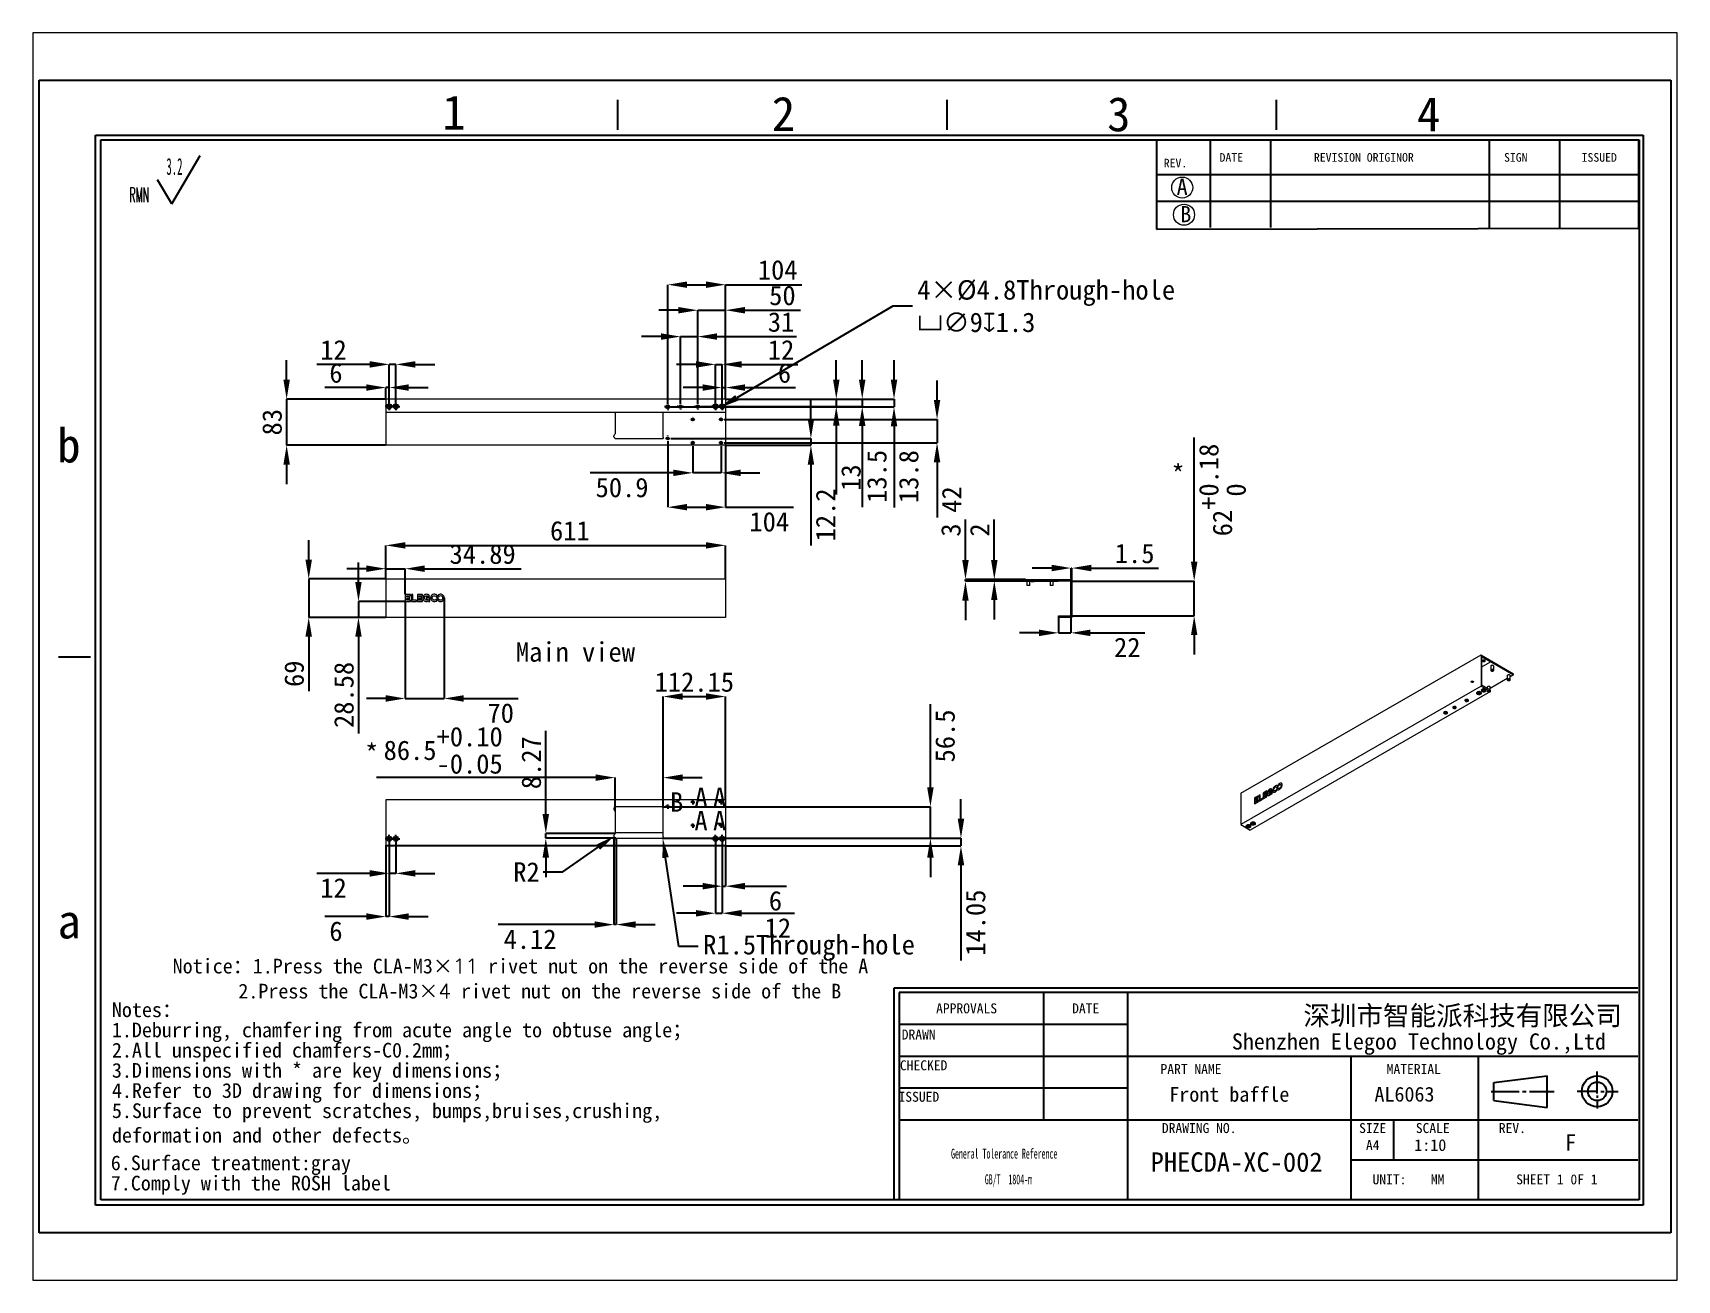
# Paper-space layout 'Layout2' of a CAD drawing. Header units: millimetres. Extents: x 26 to 231, y 20 to 176.
# The model-space entities are those that its viewports show. They can reach past a viewport. Long polylines and large blocks are cut down to what shows.
import ezdxf

# ---------------------------------------------------------------- set-up
doc = ezdxf.new("R2010")
doc.units = ezdxf.units.MM
doc.header["$PDSIZE"] = -1
doc.layers.add('SLD-0', color=179, linetype='Continuous')
doc.layers.add('蓝色线', color=5, linetype='Continuous', lineweight=15)
doc.styles.add('SLDTEXTSTYLE1', font='TXT', dxfattribs={"width": 0.469, "bigfont": 'bigfont'})
doc.styles.add('SLDTEXTSTYLE2', font='TXT', dxfattribs={"width": 0.469})
doc.styles.add('SLDTEXTSTYLE8', font='TXT', dxfattribs={"width": 0.484})
doc.styles.add('样式 2', font='simfang.ttf')
doc.dimstyles.new('SLDDIMSTYLE0', dxfattribs={"dimtxt": 3.5, "dimasz": 3.5, "dimexe": 0, "dimexo": 0.0625, "dimgap": 0.875, "dimtad": 2, "dimlfac": 10, "dimrnd": 1e-09, "dimzin": 12, "dimdsep": 46, "dimtxsty": 'SLDTEXTSTYLE2', "dimsah": 1, "dimcen": 0.09, "dimadec": 0, "dimazin": 3, "dimtfac": 1, "dimtmove": 0, "dimatfit": 0, "dimfxl": 1, "dimfrac": 2, "dimtolj": 1, "dimtzin": 12, "dimarcsym": 0})
doc.dimstyles.new('SLDDIMSTYLE1', dxfattribs={"dimtxt": 3.5, "dimasz": 3.5, "dimexe": 0, "dimexo": 0.0625, "dimgap": 0.875, "dimtad": 2, "dimlfac": 10, "dimrnd": 1e-09, "dimzin": 12, "dimdsep": 46, "dimtxsty": 'SLDTEXTSTYLE2', "dimsah": 1, "dimcen": 0.09, "dimadec": 0, "dimazin": 3, "dimtfac": 1, "dimtofl": 0, "dimtmove": 0, "dimatfit": 3, "dimfxl": 1, "dimfrac": 2, "dimtolj": 1, "dimtzin": 12, "dimarcsym": 0})
doc.dimstyles.new('SLDDIMSTYLE3', dxfattribs={"dimtxt": 3.5, "dimasz": 3.5, "dimexe": 0, "dimexo": 0.0625, "dimgap": 0.875, "dimtad": 2, "dimlfac": 10, "dimrnd": 1e-09, "dimzin": 12, "dimdsep": 46, "dimtxsty": 'SLDTEXTSTYLE2', "dimsah": 1, "dimcen": 0.09, "dimadec": 0, "dimazin": 3, "dimtol": 1, "dimtp": 0.1, "dimtm": 0.05, "dimtfac": 1, "dimtofl": 0, "dimtmove": 0, "dimatfit": 3, "dimfxl": 1, "dimfrac": 2, "dimtolj": 1, "dimtzin": 0, "dimarcsym": 0})
doc.dimstyles.new('SLDDIMSTYLE4', dxfattribs={"dimtxt": 3.5, "dimasz": 3.5, "dimexe": 0, "dimexo": 0.0625, "dimgap": 0.875, "dimtad": 0, "dimtih": 1, "dimtoh": 1, "dimlfac": 10, "dimrnd": 1e-09, "dimzin": 12, "dimdsep": 46, "dimtxsty": 'SLDTEXTSTYLE2', "dimsah": 1, "dimcen": 0, "dimadec": 0, "dimazin": 3, "dimtfac": 1, "dimtmove": 0, "dimatfit": 3, "dimfxl": 1, "dimfrac": 2, "dimtolj": 1, "dimtzin": 12, "dimarcsym": 0})
doc.dimstyles.new('SLDDIMSTYLE5', dxfattribs={"dimtxt": 3.5, "dimasz": 3.5, "dimexe": 0, "dimexo": 0.0625, "dimgap": 0.875, "dimtad": 0, "dimtih": 1, "dimtoh": 1, "dimlfac": 10, "dimrnd": 1e-09, "dimzin": 12, "dimdsep": 46, "dimtxsty": 'SLDTEXTSTYLE2', "dimsah": 1, "dimcen": 0, "dimadec": 0, "dimazin": 3, "dimtfac": 1, "dimtofl": 0, "dimtmove": 0, "dimatfit": 3, "dimfxl": 1, "dimfrac": 2, "dimtolj": 1, "dimtzin": 12, "dimarcsym": 0})
doc.dimstyles.new('SLDDIMSTYLE6', dxfattribs={"dimtxt": 3.5, "dimasz": 3.5, "dimexe": 0, "dimexo": 0.0625, "dimgap": 0.875, "dimtad": 0, "dimtih": 1, "dimtoh": 1, "dimlfac": 10, "dimrnd": 1e-09, "dimzin": 12, "dimdsep": 46, "dimtxsty": 'SLDTEXTSTYLE2', "dimsah": 1, "dimcen": 0, "dimadec": 0, "dimazin": 3, "dimtfac": 1, "dimtofl": 0, "dimtmove": 0, "dimatfit": 3, "dimfxl": 1, "dimfrac": 2, "dimtolj": 1, "dimtzin": 12, "dimarcsym": 0})
doc.dimstyles.new('SLDDIMSTYLE7', dxfattribs={"dimtxt": 3.5, "dimasz": 3.5, "dimexe": 0, "dimexo": 0.0625, "dimgap": 0.875, "dimtad": 2, "dimlfac": 10, "dimrnd": 1e-09, "dimzin": 12, "dimdsep": 46, "dimtxsty": 'SLDTEXTSTYLE2', "dimsah": 1, "dimcen": 0.09, "dimadec": 0, "dimazin": 3, "dimtol": 1, "dimtp": 0.18, "dimtfac": 1, "dimtmove": 0, "dimatfit": 0, "dimfxl": 1, "dimfrac": 2, "dimtolj": 1, "dimarcsym": 0})

psp = doc.layouts.new('Layout2')

msp = doc.modelspace()

# ---------------------------------------------------------------- texts
at = {"layer": 'SLD-0', "style": '样式 2'}
for s, insert, char_height, attachment_point in [('1', (74.111, 205.9712), 6.172, 1), ('2', (133.3881, 205.7276), 6.172, 1), ('3', (193.7066, 205.6655), 6.172, 1), ('4', (249.4405, 205.6593), 6.172, 1), ('A', (206.2137, 190.9515), 2.9034, 1), ('B', (206.8719, 186.0405), 2.9034, 1), ('b', (4.8346, 146.0918), 6.172, 1), ('*', (205.2815, 139.5252), 3.5, 1), ('Main view', (87.3351, 107.5599), 3.5, 1), ('*', (60.2083, 89.2613), 3.5, 1), ('B', (115.0802, 80.5456), 3.5, 1), ('A', (119.4628, 81.376), 3.5, 1), ('A', (122.8042, 81.376), 3.5, 1), ('A', (119.4628, 77.1751), 3.5, 1), ('A', (122.8042, 77.1751), 3.5, 1), ('a', (4.8798, 60.4234), 6.172, 1), ('深{\\fMS PGothic|b0|i0|c128|p34;圳}市智能派科技有限公司', (257.6647, 42.115), 3.5, 2), ('Front baffle', (215.689, 27.5129), 2.645833, 2), ('AL6063 ', (247.2, 27.5373), 2.64583, 2), ('F', (276.1139, 18.9954), 2.9104, 1), ('PHECDA-XC-002', (201.5299, 15.7552), 3.5, 1)]:
    msp.add_mtext(s, dxfattribs=dict(at, insert=insert, char_height=char_height, attachment_point=attachment_point))
at = {"layer": 'SLD-0', "color": 179, "style": '样式 2'}
for s, insert, char_height, attachment_point in [('DATE', (213.9336, 195.5697), 1.55363, 1), ('REVISION ORIGINOR', (230.9099, 195.5697), 1.553633, 1), ('SIGN', (265.1129, 195.5697), 1.55363, 1), ('ISSUED', (279.0693, 195.5697), 1.55363, 1), ('REV.', (203.8919, 194.55), 1.55363, 1), ('APPROVALS', (168.4266, 42.5627), 1.79265, 2), ('DATE', (189.8496, 42.5627), 1.79265, 2), ('DRAWN', (159.8036, 37.8529), 1.79265, 2), ('Shenzhen Elegoo Technology Co.,Ltd', (249.7983, 37.1647), 2.910417, 2), ('CHECKED', (160.6957, 32.3147), 1.79265, 2), ('PART NAME', (208.7939, 31.6454), 1.79265, 2), ('MATERIAL', (248.8802, 31.6454), 1.79265, 2), ('ISSUED', (159.837, 26.6544), 1.79265, 2), ('DRAWING NO.', (210.268, 21.0216), 1.792654, 2), ('SIZE', (241.4789, 21.0216), 1.79265, 2), ('SCALE', (252.2889, 21.0216), 1.79265, 2), ('REV.', (266.6102, 21.0216), 1.79265, 2), ('A4', (241.4898, 17.9531), 1.79265, 2), ('1:10', (251.8418, 18.1206), 2.11667, 2), ('UNIT:', (244.4987, 11.7907), 1.79265, 2), ('MM', (253.1609, 11.7907), 1.79265, 2), ('SHEET 1 0F 1', (274.62, 11.7907), 1.792654, 2)]:
    msp.add_mtext(s, dxfattribs=dict(at, insert=insert, char_height=char_height, attachment_point=attachment_point))

# ---------------------------------------------------------------- blocks, each defined once
blk = doc.blocks.new('SW_NOTE_0')
at = {"color": 0, "attachment_point": 1, "style": '样式 2'}
for s, insert, char_height in [('Notes：', (0.26, 4.1), 2.646), ('1.Deburring, chamfering from acute angle to obtuse angle；', (0.26, 0.47), 2.6458), ('2.All unspecified chamfers-C0.2mm；', (0.26, -3.17), 2.6458), ('3.{\\fSimSun|b0|i0|c134|p2;Dimensions with * are key dimensions}；', (0.26, -6.8), 2.6458), ('4.Refer to 3D drawing for dimensions；', (0.26, -10.43), 2.6458), ('6.Surface treatment:gray', (0.06, -23.45), 2.6458), ('7.Comply with the ROSH label', (0.06, -27.09), 2.6458)]:
    blk.add_mtext(s, dxfattribs=dict(at, insert=insert, char_height=char_height))
at = {"layer": 'SLD-0', "color": 0, "insert": (0.26, -14.06), "char_height": 2.6458, "attachment_point": 1, "style": '样式 2'}
blk.add_mtext('5.Surface to prevent scratches, bumps,bruises,crushing,\\Pdeformation and other defects。', dxfattribs=at)
blk = doc.blocks.new('SW_NOTE_1')
at = {"layer": 'SLD-0', "color": 0}
for q in [(12.74, 9.16), (5.08, 4.83)]:
    blk.add_line((7.63, 0.49), q, dxfattribs=at)
at = {"layer": 'SLD-0', "color": 0, "attachment_point": 1}
for s, insert, char_height, style in [('3.2', (6.67, 8.73), 3.032, 'SLDTEXTSTYLE2'), ('{\\Ftxt,bigfont|c134;RMN}', (0, 3.41), 2.6458, 'SLDTEXTSTYLE1')]:
    blk.add_mtext(s, dxfattribs=dict(at, insert=insert, char_height=char_height, style=style))
blk = doc.blocks.new('SW_NOTE_3')
at = {"layer": 'SLD-0', "color": 0, "char_height": 2.6458, "attachment_point": 1, "style": '样式 2'}
for s, insert in [('Notice：1.Press the CLA-M3×{\\Ftxt,bigfont|c134;11} rivet nut on the reverse side of the A', (0, 4.51)), ('2.Press the CLA-M3×{\\Ftxt,bigfont|c134;4} rivet nut on the reverse side of the B', (11.81, 0.01))]:
    blk.add_mtext(s, dxfattribs=dict(at, insert=insert))
blk = doc.blocks.new('SW_NOTE_4')
at = {"layer": 'SLD-0', "color": 0, "char_height": 1.7927, "attachment_point": 2, "style": 'SLDTEXTSTYLE8'}
for s, insert in [('General Tolerance Reference', (12.75, 2.31)), ('GB/T  1804-m', (13.51, -2.32))]:
    blk.add_mtext(s, dxfattribs=dict(at, insert=insert))
blk = doc.blocks.new('_D')
at = {"layer": 'Defpoints', "color": 0}
for p in [(74.44, 115.47), (67.44, 114.89), (67.44, 97.43)]:
    blk.add_point(p, dxfattribs=at)
at = {"layer": 'SLD-0', "color": 0, "lineweight": -2}
for p, q in [((74.44, 115.41), (74.44, 97.43)), ((67.44, 114.83), (67.44, 97.43)), ((63.94, 97.43), (60.44, 97.43)), ((67.44, 97.43), (74.44, 97.43)), ((77.94, 97.43), (87.77, 97.43))]:
    blk.add_line(p, q, dxfattribs=at)
at = {"layer": 'SLD-0', "color": 0}
for points in [[(63.94, 98.02), (63.94, 96.85), (67.44, 97.43)], [(77.94, 98.02), (77.94, 96.85), (74.44, 97.43)]]:
    blk.add_solid(points, dxfattribs=at)
at = {"layer": 'SLD-0', "color": 0, "insert": (84.61, 96.56), "char_height": 3.5, "attachment_point": 2, "style": '样式 2'}
blk.add_mtext('\\A1;70', dxfattribs=at)
blk = doc.blocks.new('_D_1')
at = {"layer": 'Defpoints', "color": 0}
for p in [(125.05, 124.98), (63.95, 118.93), (125.05, 118.93)]:
    blk.add_point(p, dxfattribs=at)
at = {"layer": 'SLD-0', "color": 0, "lineweight": -2}
for p, q in [((63.95, 118.99), (63.95, 124.98)), ((67.45, 124.98), (121.55, 124.98)), ((125.05, 118.99), (125.05, 124.98))]:
    blk.add_line(p, q, dxfattribs=at)
at = {"layer": 'SLD-0', "color": 0}
for points in [[(67.45, 125.56), (67.45, 124.4), (63.95, 124.98)], [(121.55, 125.56), (121.55, 124.4), (125.05, 124.98)]]:
    blk.add_solid(points, dxfattribs=at)
at = {"layer": 'SLD-0', "color": 0, "insert": (97.05, 129.36), "char_height": 3.5, "attachment_point": 2, "style": '样式 2'}
blk.add_mtext('\\A1;611', dxfattribs=at)
blk = doc.blocks.new('_D_2')
at = {"layer": 'Defpoints', "color": 0}
for p in [(63.95, 118.93), (50.07, 112.03), (63.95, 112.03)]:
    blk.add_point(p, dxfattribs=at)
at = {"layer": 'SLD-0', "color": 0, "lineweight": -2}
for p, q in [((50.07, 122.43), (50.07, 125.93)), ((63.89, 118.93), (50.07, 118.93)), ((50.07, 118.93), (50.07, 112.03)), ((63.89, 112.03), (50.07, 112.03)), ((50.07, 108.53), (50.07, 98.72))]:
    blk.add_line(p, q, dxfattribs=at)
at = {"layer": 'SLD-0', "color": 0}
for points in [[(49.48, 122.43), (50.65, 122.43), (50.07, 118.93)], [(49.48, 108.53), (50.65, 108.53), (50.07, 112.03)]]:
    blk.add_solid(points, dxfattribs=at)
at = {"layer": 'SLD-0', "color": 0, "insert": (45.69, 101.88), "char_height": 3.5, "attachment_point": 2, "rotation": 90, "style": '样式 2'}
blk.add_mtext('\\A1;69', dxfattribs=at)
blk = doc.blocks.new('_D_3')
at = {"layer": 'Defpoints', "color": 0}
for p in [(63.95, 120.78), (63.95, 118.93), (67.44, 116.16)]:
    blk.add_point(p, dxfattribs=at)
at = {"layer": 'SLD-0', "color": 0, "lineweight": -2}
for p, q in [((60.45, 120.78), (56.95, 120.78)), ((63.95, 118.99), (63.95, 120.78)), ((63.95, 120.78), (67.44, 120.78)), ((67.44, 116.23), (67.44, 120.78)), ((70.94, 120.78), (88.28, 120.78))]:
    blk.add_line(p, q, dxfattribs=at)
at = {"layer": 'SLD-0', "color": 0}
for points in [[(60.45, 121.37), (60.45, 120.2), (63.95, 120.78)], [(70.94, 121.37), (70.94, 120.2), (67.44, 120.78)]]:
    blk.add_solid(points, dxfattribs=at)
at = {"layer": 'SLD-0', "color": 0, "insert": (81.36, 125.16), "char_height": 3.5, "attachment_point": 2, "style": '样式 2'}
blk.add_mtext('\\A1;34.89', dxfattribs=at)
blk = doc.blocks.new('_D_4')
at = {"layer": 'Defpoints', "color": 0}
for p in [(67.44, 114.89), (59.02, 112.03), (63.95, 112.03)]:
    blk.add_point(p, dxfattribs=at)
at = {"layer": 'SLD-0', "color": 0, "lineweight": -2}
for p, q in [((59.02, 118.39), (59.02, 121.89)), ((67.38, 114.89), (59.02, 114.89)), ((59.02, 114.89), (59.02, 112.03)), ((63.89, 112.03), (59.02, 112.03)), ((59.02, 108.53), (59.02, 91.11))]:
    blk.add_line(p, q, dxfattribs=at)
at = {"layer": 'SLD-0', "color": 0}
for points in [[(58.44, 118.39), (59.6, 118.39), (59.02, 114.89)], [(58.44, 108.53), (59.6, 108.53), (59.02, 112.03)]]:
    blk.add_solid(points, dxfattribs=at)
at = {"layer": 'SLD-0', "color": 0, "insert": (54.64, 98.07), "char_height": 3.5, "attachment_point": 2, "rotation": 90, "style": '样式 2'}
blk.add_mtext('\\A1;28.58', dxfattribs=at)
blk = doc.blocks.new('_D_5')
at = {"layer": 'Defpoints', "color": 0}
for p in [(113.84, 83.19), (105.19, 77.12), (113.84, 77.74)]:
    blk.add_point(p, dxfattribs=at)
at = {"layer": '蓝色线', "color": 0, "lineweight": -2}
for p, q in [((101.69, 83.19), (62.29, 83.19)), ((105.19, 77.18), (105.19, 83.19)), ((113.84, 77.8), (113.84, 83.19)), ((117.34, 83.19), (120.84, 83.19))]:
    blk.add_line(p, q, dxfattribs=at)
at = {"layer": '蓝色线', "color": 0}
for points in [[(101.69, 83.77), (101.69, 82.6), (105.19, 83.19)], [(117.34, 83.77), (117.34, 82.6), (113.84, 83.19)]]:
    blk.add_solid(points, dxfattribs=at)
at = {"layer": '蓝色线', "color": 0, "insert": (74.26, 92.31), "char_height": 3.5, "attachment_point": 2, "style": '样式 2'}
blk.add_mtext('\\A1;86.5\\S+0.10^ -0.05;', dxfattribs=at)
blk = doc.blocks.new('_D_6')
at = {"layer": 'Defpoints', "color": 0}
for p in [(113.63, 77.95), (113.63, 72.3), (161.92, 72.3)]:
    blk.add_point(p, dxfattribs=at)
at = {"layer": '蓝色线', "color": 0, "lineweight": -2}
for p, q in [((161.92, 81.45), (161.92, 96.41)), ((113.69, 77.95), (161.92, 77.95)), ((161.92, 72.3), (161.92, 77.95)), ((113.69, 72.3), (161.92, 72.3)), ((161.92, 68.8), (161.92, 65.3))]:
    blk.add_line(p, q, dxfattribs=at)
at = {"layer": '蓝色线', "color": 0}
for points in [[(161.33, 81.45), (162.5, 81.45), (161.92, 77.95)], [(161.33, 68.8), (162.5, 68.8), (161.92, 72.3)]]:
    blk.add_solid(points, dxfattribs=at)
at = {"layer": '蓝色线', "color": 0, "insert": (162.79, 90.68), "char_height": 3.5, "attachment_point": 2, "rotation": 90, "style": '样式 2'}
blk.add_mtext('\\A1;56.5', dxfattribs=at)
blk = doc.blocks.new('_D_7')
at = {"layer": 'Defpoints', "color": 0}
for p in [(64.55, 71.49), (65.75, 71.49), (65.75, 65.96)]:
    blk.add_point(p, dxfattribs=at)
at = {"layer": 'SLD-0', "color": 0, "lineweight": -2}
for p, q in [((64.55, 71.43), (64.55, 65.96)), ((65.75, 71.43), (65.75, 65.96)), ((61.05, 65.96), (51.52, 65.96)), ((65.75, 65.96), (64.55, 65.96)), ((69.25, 65.96), (72.75, 65.96))]:
    blk.add_line(p, q, dxfattribs=at)
at = {"layer": 'SLD-0', "color": 0}
for points in [[(61.05, 66.54), (61.05, 65.37), (64.55, 65.96)], [(69.25, 66.54), (69.25, 65.37), (65.75, 65.96)]]:
    blk.add_solid(points, dxfattribs=at)
at = {"layer": 'SLD-0', "color": 0, "insert": (54.53, 65.08), "char_height": 3.5, "attachment_point": 2, "style": '样式 2'}
blk.add_mtext('\\A1;12', dxfattribs=at)
blk = doc.blocks.new('_D_8')
at = {"layer": 'Defpoints', "color": 0}
for p in [(123.25, 71.49), (124.45, 71.49), (124.45, 58.78)]:
    blk.add_point(p, dxfattribs=at)
at = {"layer": 'SLD-0', "color": 0, "lineweight": -2}
for p, q in [((123.25, 71.43), (123.25, 58.78)), ((124.45, 71.43), (124.45, 58.78)), ((119.75, 58.78), (116.25, 58.78)), ((123.25, 58.78), (124.45, 58.78)), ((127.95, 58.78), (137.49, 58.78))]:
    blk.add_line(p, q, dxfattribs=at)
at = {"layer": 'SLD-0', "color": 0}
for points in [[(119.75, 59.36), (119.75, 58.19), (123.25, 58.78)], [(127.95, 59.36), (127.95, 58.19), (124.45, 58.78)]]:
    blk.add_solid(points, dxfattribs=at)
at = {"layer": 'SLD-0', "color": 0, "insert": (134.47, 57.9), "char_height": 3.5, "attachment_point": 2, "style": '样式 2'}
blk.add_mtext('\\A1;12', dxfattribs=at)
blk = doc.blocks.new('_D_9')
at = {"layer": 'Defpoints', "color": 0}
for p in [(64.55, 71.49), (63.95, 70.89), (64.55, 58.18)]:
    blk.add_point(p, dxfattribs=at)
at = {"layer": 'SLD-0', "color": 0, "lineweight": -2}
for p, q in [((64.55, 71.43), (64.55, 58.18)), ((63.95, 70.83), (63.95, 58.18)), ((60.45, 58.18), (52.98, 58.18)), ((64.55, 58.18), (63.95, 58.18)), ((68.05, 58.18), (71.55, 58.18))]:
    blk.add_line(p, q, dxfattribs=at)
at = {"layer": 'SLD-0', "color": 0}
for points in [[(60.45, 58.77), (60.45, 57.6), (63.95, 58.18)], [(68.05, 58.77), (68.05, 57.6), (64.55, 58.18)]]:
    blk.add_solid(points, dxfattribs=at)
at = {"layer": 'SLD-0', "color": 0, "insert": (54.97, 57.31), "char_height": 3.5, "attachment_point": 2, "style": '样式 2'}
blk.add_mtext('\\A1;6', dxfattribs=at)
blk = doc.blocks.new('_D_10')
at = {"layer": 'Defpoints', "color": 0}
for p in [(124.45, 71.49), (125.05, 70.89), (125.05, 63.65)]:
    blk.add_point(p, dxfattribs=at)
at = {"layer": 'SLD-0', "color": 0, "lineweight": -2}
for p, q in [((124.45, 71.43), (124.45, 63.65)), ((125.05, 70.83), (125.05, 63.65)), ((120.95, 63.65), (117.45, 63.65)), ((124.45, 63.65), (125.05, 63.65)), ((128.55, 63.65), (136.02, 63.65))]:
    blk.add_line(p, q, dxfattribs=at)
at = {"layer": 'SLD-0', "color": 0}
for points in [[(120.95, 64.24), (120.95, 63.07), (124.45, 63.65)], [(128.55, 64.24), (128.55, 63.07), (125.05, 63.65)]]:
    blk.add_solid(points, dxfattribs=at)
at = {"layer": 'SLD-0', "color": 0, "insert": (134.04, 62.78), "char_height": 3.5, "attachment_point": 2, "style": '样式 2'}
blk.add_mtext('\\A1;6', dxfattribs=at)
blk = doc.blocks.new('_D_11')
at = {"layer": 'Defpoints', "color": 0}
for p in [(125.05, 97.78), (113.84, 77.74), (125.05, 79.19)]:
    blk.add_point(p, dxfattribs=at)
at = {"layer": '蓝色线', "color": 0, "lineweight": -2}
for p, q in [((113.84, 77.8), (113.84, 97.78)), ((117.34, 97.78), (121.55, 97.78)), ((125.05, 79.26), (125.05, 97.78))]:
    blk.add_line(p, q, dxfattribs=at)
at = {"layer": '蓝色线', "color": 0}
for points in [[(117.34, 98.36), (117.34, 97.2), (113.84, 97.78)], [(121.55, 98.36), (121.55, 97.2), (125.05, 97.78)]]:
    blk.add_solid(points, dxfattribs=at)
at = {"layer": '蓝色线', "color": 0, "insert": (119.44, 102.15), "char_height": 3.5, "attachment_point": 2, "style": '样式 2'}
blk.add_mtext('\\A1;112.15', dxfattribs=at)
blk = doc.blocks.new('_D_12')
at = {"layer": 'Defpoints', "color": 0}
for p in [(113.63, 72.3), (125.05, 70.89), (167.41, 70.89)]:
    blk.add_point(p, dxfattribs=at)
at = {"layer": 'SLD-0', "color": 0, "lineweight": -2}
for p, q in [((167.41, 75.8), (167.41, 79.3)), ((113.69, 72.3), (167.41, 72.3)), ((167.41, 72.3), (167.41, 70.89)), ((125.11, 70.89), (167.41, 70.89)), ((167.41, 67.39), (167.41, 50.29))]:
    blk.add_line(p, q, dxfattribs=at)
at = {"layer": 'SLD-0', "color": 0}
for points in [[(166.83, 75.8), (168, 75.8), (167.41, 72.3)], [(166.83, 67.39), (168, 67.39), (167.41, 70.89)]]:
    blk.add_solid(points, dxfattribs=at)
at = {"layer": 'SLD-0', "color": 0, "insert": (168.29, 57.09), "char_height": 3.5, "attachment_point": 2, "rotation": 90, "style": '样式 2'}
blk.add_mtext('\\A1;14.05', dxfattribs=at)
blk = doc.blocks.new('_D_14')
at = {"layer": 'Defpoints', "color": 0}
for p in [(113.74, 72.4), (113.76, 72.25)]:
    blk.add_point(p, dxfattribs=at)
at = {"layer": '蓝色线', "color": 0, "lineweight": -2}
for p, q in [((116.65, 52.81), (114.27, 68.79)), ((120.15, 52.81), (116.65, 52.81))]:
    blk.add_line(p, q, dxfattribs=at)
at = {"layer": '蓝色线', "color": 0}
blk.add_solid([(114.85, 68.88), (113.7, 68.7), (113.76, 72.25)], dxfattribs=at)
at = {"layer": '蓝色线', "color": 0, "insert": (121.03, 54.87), "char_height": 3.5, "attachment_point": 1, "style": '样式 2'}
blk.add_mtext('\\A1;R1.5Through-hole', dxfattribs=at)
blk = doc.blocks.new('_D_15')
at = {"layer": 'Defpoints', "color": 0}
for p in [(92.72, 72.3), (105.19, 73.13), (105.4, 72.3)]:
    blk.add_point(p, dxfattribs=at)
at = {"layer": '蓝色线', "color": 0, "lineweight": -2}
for p, q in [((92.72, 76.63), (92.72, 91.61)), ((105.12, 73.13), (92.72, 73.13)), ((92.72, 72.3), (92.72, 73.13)), ((105.34, 72.3), (92.72, 72.3)), ((92.72, 68.8), (92.72, 65.3))]:
    blk.add_line(p, q, dxfattribs=at)
at = {"layer": '蓝色线', "color": 0}
for points in [[(92.14, 76.63), (93.31, 76.63), (92.72, 73.13)], [(92.14, 68.8), (93.31, 68.8), (92.72, 72.3)]]:
    blk.add_solid(points, dxfattribs=at)
at = {"layer": '蓝色线', "color": 0, "insert": (88.35, 85.87), "char_height": 3.5, "attachment_point": 2, "rotation": 90, "style": '样式 2'}
blk.add_mtext('\\A1;8.27', dxfattribs=at)
blk = doc.blocks.new('_D_16')
at = {"layer": 'Defpoints', "color": 0}
for p in [(105.02, 72.67), (105.19, 72.78)]:
    blk.add_point(p, dxfattribs=at)
at = {"layer": '蓝色线', "color": 0, "lineweight": -2}
for p, q in [((95.77, 66.21), (102.15, 70.66)), ((92.27, 66.21), (95.77, 66.21))]:
    blk.add_line(p, q, dxfattribs=at)
at = {"layer": '蓝色线', "color": 0}
blk.add_solid([(101.82, 71.14), (102.49, 70.19), (105.02, 72.67)], dxfattribs=at)
at = {"layer": '蓝色线', "color": 0, "insert": (86.87, 67.96), "char_height": 3.5, "attachment_point": 1, "style": '样式 2'}
blk.add_mtext('\\A1;R2', dxfattribs=at)
blk = doc.blocks.new('_D_17')
at = {"layer": 'Defpoints', "color": 0}
for p in [(104.99, 72.57), (105.4, 72.3), (104.99, 56.74)]:
    blk.add_point(p, dxfattribs=at)
at = {"layer": '蓝色线', "color": 0, "lineweight": -2}
for p, q in [((104.99, 72.51), (104.99, 56.74)), ((105.4, 72.24), (105.4, 56.74)), ((101.49, 56.74), (84.16, 56.74)), ((105.4, 56.74), (104.99, 56.74)), ((108.9, 56.74), (112.4, 56.74))]:
    blk.add_line(p, q, dxfattribs=at)
at = {"layer": '蓝色线', "color": 0}
for points in [[(101.49, 57.33), (101.49, 56.16), (104.99, 56.74)], [(108.9, 57.33), (108.9, 56.16), (105.4, 56.74)]]:
    blk.add_solid(points, dxfattribs=at)
at = {"layer": '蓝色线', "color": 0, "insert": (89.9, 55.87), "char_height": 3.5, "attachment_point": 2, "style": '样式 2'}
blk.add_mtext('\\A1;4.12', dxfattribs=at)
blk = doc.blocks.new('SW_CENTERMARKSYMBOL_0')
at = {"layer": 'SLD-0', "color": 0}
for p, q in [((-0.5, 0), (-0.7, 0)), ((0, 0), (-0.25, 0)), ((0, 0.5), (0, 0.7)), ((0, 0), (0, 0.25)), ((0, 0), (0, -0.25)), ((0, 0), (0.25, 0)), ((0.5, 0), (0.7, 0)), ((0, -0.5), (0, -0.7))]:
    blk.add_line(p, q, dxfattribs=at)
blk = doc.blocks.new('SW_CENTERMARKSYMBOL_1')
at = {"layer": 'SLD-0', "color": 0}
for p, q in [((-0.5, 0), (-0.7, 0)), ((0, 0), (-0.25, 0)), ((0, 0.5), (0, 0.7)), ((0, 0), (0, 0.25)), ((0, 0), (0, -0.25)), ((0, 0), (0.25, 0)), ((0.5, 0), (0.7, 0)), ((0, -0.5), (0, -0.7))]:
    blk.add_line(p, q, dxfattribs=at)
blk = doc.blocks.new('SW_CENTERMARKSYMBOL_2')
at = {"layer": 'SLD-0', "color": 0}
for p, q in [((-0.5, 0), (-0.7, 0)), ((0, 0), (-0.25, 0)), ((0, 0.5), (0, 0.7)), ((0, 0), (0, 0.25)), ((0, 0), (0, -0.25)), ((0, 0), (0.25, 0)), ((0.5, 0), (0.7, 0)), ((0, -0.5), (0, -0.7))]:
    blk.add_line(p, q, dxfattribs=at)
blk = doc.blocks.new('SW_CENTERMARKSYMBOL_3')
at = {"layer": 'SLD-0', "color": 0}
for p, q in [((-0.5, 0), (-0.7, 0)), ((0, 0), (-0.25, 0)), ((0, 0.5), (0, 0.7)), ((0, 0), (0, 0.25)), ((0, 0), (0, -0.25)), ((0, 0), (0.25, 0)), ((0.5, 0), (0.7, 0)), ((0, -0.5), (0, -0.7))]:
    blk.add_line(p, q, dxfattribs=at)
blk = doc.blocks.new('SW_CENTERMARKSYMBOL_4')
at = {"layer": 'SLD-0', "color": 0}
for p, q in [((-0.25, 0), (-0.375, 0)), ((0, 0), (-0.25, 0)), ((0, 0.25), (0, 0.375)), ((0, 0), (0, 0.25)), ((0, 0), (0, -0.25)), ((0, 0), (0.25, 0)), ((0.25, 0), (0.375, 0)), ((0, -0.25), (0, -0.375))]:
    blk.add_line(p, q, dxfattribs=at)
blk = doc.blocks.new('SW_CENTERMARKSYMBOL_5')
at = {"layer": 'SLD-0', "color": 0}
for p, q in [((-0.25, 0), (-0.375, 0)), ((0, 0), (-0.25, 0)), ((0, 0.25), (0, 0.375)), ((0, 0), (0, 0.25)), ((0, 0), (0, -0.25)), ((0, 0), (0.25, 0)), ((0.25, 0), (0.375, 0)), ((0, -0.25), (0, -0.375))]:
    blk.add_line(p, q, dxfattribs=at)
blk = doc.blocks.new('SW_CENTERMARKSYMBOL_6')
at = {"layer": 'SLD-0', "color": 0}
for p, q in [((-0.25, 0), (-0.375, 0)), ((0, 0), (-0.25, 0)), ((0, 0.25), (0, 0.375)), ((0, 0), (0, 0.25)), ((0, 0), (0, -0.25)), ((0, 0), (0.25, 0)), ((0.25, 0), (0.375, 0)), ((0, -0.25), (0, -0.375))]:
    blk.add_line(p, q, dxfattribs=at)
blk = doc.blocks.new('SW_CENTERMARKSYMBOL_7')
at = {"layer": 'SLD-0', "color": 0}
for p, q in [((-0.25, 0), (-0.375, 0)), ((0, 0), (-0.25, 0)), ((0, 0.25), (0, 0.375)), ((0, 0), (0, 0.25)), ((0, 0), (0, -0.25)), ((0, 0), (0.25, 0)), ((0.25, 0), (0.375, 0)), ((0, -0.25), (0, -0.375))]:
    blk.add_line(p, q, dxfattribs=at)
blk = doc.blocks.new('SW_CENTERMARKSYMBOL_8')
at = {"layer": 'SLD-0', "color": 0}
for p, q in [((-0.25, 0), (-0.375, 0)), ((0, 0), (-0.25, 0)), ((0, 0.25), (0, 0.375)), ((0, 0), (0, 0.25)), ((0, 0), (0, -0.25)), ((0, 0), (0.25, 0)), ((0.25, 0), (0.375, 0)), ((0, -0.25), (0, -0.375))]:
    blk.add_line(p, q, dxfattribs=at)
blk = doc.blocks.new('_D_18')
at = {"layer": 'Defpoints', "color": 0}
for p in [(120.05, 162.55), (116.95, 150.52), (120.05, 150.52)]:
    blk.add_point(p, dxfattribs=at)
at = {"layer": 'SLD-0', "color": 0, "lineweight": -2}
for p, q in [((113.45, 162.55), (109.95, 162.55)), ((116.95, 150.58), (116.95, 162.55)), ((116.95, 162.55), (120.05, 162.55)), ((120.05, 150.58), (120.05, 162.55)), ((123.55, 162.55), (137.83, 162.55))]:
    blk.add_line(p, q, dxfattribs=at)
at = {"layer": 'SLD-0', "color": 0}
for points in [[(113.45, 163.14), (113.45, 161.97), (116.95, 162.55)], [(123.55, 163.14), (123.55, 161.97), (120.05, 162.55)]]:
    blk.add_solid(points, dxfattribs=at)
at = {"layer": 'SLD-0', "color": 0, "insert": (135.05, 166.93), "char_height": 3.5, "attachment_point": 2, "style": '样式 2'}
blk.add_mtext('\\A1;31', dxfattribs=at)
blk = doc.blocks.new('_D_19')
at = {"layer": 'Defpoints', "color": 0}
for p in [(124.45, 157.55), (123.25, 150.7), (124.45, 150.7)]:
    blk.add_point(p, dxfattribs=at)
at = {"layer": 'SLD-0', "color": 0, "lineweight": -2}
for p, q in [((119.75, 157.55), (116.25, 157.55)), ((123.25, 150.76), (123.25, 157.55)), ((123.25, 157.55), (124.45, 157.55)), ((124.45, 150.76), (124.45, 157.55)), ((127.95, 157.55), (138.07, 157.55))]:
    blk.add_line(p, q, dxfattribs=at)
at = {"layer": 'SLD-0', "color": 0}
for points in [[(119.75, 158.13), (119.75, 156.96), (123.25, 157.55)], [(127.95, 158.13), (127.95, 156.96), (124.45, 157.55)]]:
    blk.add_solid(points, dxfattribs=at)
at = {"layer": 'SLD-0', "color": 0, "insert": (135.05, 161.92), "char_height": 3.5, "attachment_point": 2, "style": '样式 2'}
blk.add_mtext('\\A1;12', dxfattribs=at)
blk = doc.blocks.new('_D_20')
at = {"layer": 'Defpoints', "color": 0}
for p in [(65.75, 157.55), (64.55, 150.7), (65.75, 150.7)]:
    blk.add_point(p, dxfattribs=at)
at = {"layer": 'SLD-0', "color": 0, "lineweight": -2}
for p, q in [((61.05, 157.55), (51.52, 157.55)), ((64.55, 150.76), (64.55, 157.55)), ((65.75, 157.55), (64.55, 157.55)), ((65.75, 150.76), (65.75, 157.55)), ((69.25, 157.55), (72.75, 157.55))]:
    blk.add_line(p, q, dxfattribs=at)
at = {"layer": 'SLD-0', "color": 0}
for points in [[(61.05, 158.13), (61.05, 156.96), (64.55, 157.55)], [(69.25, 158.13), (69.25, 156.96), (65.75, 157.55)]]:
    blk.add_solid(points, dxfattribs=at)
at = {"layer": 'SLD-0', "color": 0, "insert": (54.53, 161.92), "char_height": 3.5, "attachment_point": 2, "style": '样式 2'}
blk.add_mtext('\\A1;12', dxfattribs=at)
blk = doc.blocks.new('_D_21')
at = {"layer": 'Defpoints', "color": 0}
for p in [(125.05, 153.38), (125.05, 151.3), (124.45, 150.7)]:
    blk.add_point(p, dxfattribs=at)
at = {"layer": 'SLD-0', "color": 0, "lineweight": -2}
for p, q in [((120.95, 153.38), (117.45, 153.38)), ((124.45, 150.76), (124.45, 153.38)), ((124.45, 153.38), (125.05, 153.38)), ((125.05, 151.36), (125.05, 153.38)), ((128.55, 153.38), (137.65, 153.38))]:
    blk.add_line(p, q, dxfattribs=at)
at = {"layer": 'SLD-0', "color": 0}
for points in [[(120.95, 153.96), (120.95, 152.8), (124.45, 153.38)], [(128.55, 153.96), (128.55, 152.8), (125.05, 153.38)]]:
    blk.add_solid(points, dxfattribs=at)
at = {"layer": 'SLD-0', "color": 0, "insert": (135.66, 157.75), "char_height": 3.5, "attachment_point": 2, "style": '样式 2'}
blk.add_mtext('\\A1;6', dxfattribs=at)
blk = doc.blocks.new('_D_22')
at = {"layer": 'Defpoints', "color": 0}
for p in [(124.77, 147.65), (124.77, 143.45), (163.11, 143.45)]:
    blk.add_point(p, dxfattribs=at)
at = {"layer": 'SLD-0', "color": 0, "lineweight": -2}
for p, q in [((163.11, 151.15), (163.11, 154.65)), ((124.83, 147.65), (163.11, 147.65)), ((163.11, 147.65), (163.11, 143.45)), ((124.83, 143.45), (163.11, 143.45)), ((163.11, 139.95), (163.11, 130.02))]:
    blk.add_line(p, q, dxfattribs=at)
at = {"layer": 'SLD-0', "color": 0}
for points in [[(162.53, 151.15), (163.69, 151.15), (163.11, 147.65)], [(162.53, 139.95), (163.69, 139.95), (163.11, 143.45)]]:
    blk.add_solid(points, dxfattribs=at)
at = {"layer": 'SLD-0', "color": 0, "insert": (163.98, 133.23), "char_height": 3.5, "attachment_point": 2, "rotation": 90, "style": '样式 2'}
blk.add_mtext('\\A1;42', dxfattribs=at)
blk = doc.blocks.new('_D_23')
at = {"layer": 'Defpoints', "color": 0}
for p in [(119.16, 142.93), (124.25, 142.93), (124.25, 138.03)]:
    blk.add_point(p, dxfattribs=at)
at = {"layer": 'SLD-0', "color": 0, "lineweight": -2}
for p, q in [((119.16, 142.86), (119.16, 138.03)), ((124.25, 142.86), (124.25, 138.03)), ((115.66, 138.03), (100.72, 138.03)), ((124.25, 138.03), (119.16, 138.03)), ((127.75, 138.03), (131.25, 138.03))]:
    blk.add_line(p, q, dxfattribs=at)
at = {"layer": 'SLD-0', "color": 0}
for points in [[(115.66, 138.61), (115.66, 137.45), (119.16, 138.03)], [(127.75, 138.61), (127.75, 137.45), (124.25, 138.03)]]:
    blk.add_solid(points, dxfattribs=at)
at = {"layer": 'SLD-0', "color": 0, "insert": (106.44, 137.15), "char_height": 3.5, "attachment_point": 2, "style": '样式 2'}
blk.add_mtext('\\A1;50.9', dxfattribs=at)
blk = doc.blocks.new('_D_24')
at = {"layer": 'Defpoints', "color": 0}
for p in [(125.05, 167.3), (125.05, 151.3), (120.05, 150.52)]:
    blk.add_point(p, dxfattribs=at)
at = {"layer": 'SLD-0', "color": 0, "lineweight": -2}
for p, q in [((116.55, 167.3), (113.05, 167.3)), ((120.05, 150.58), (120.05, 167.3)), ((120.05, 167.3), (125.05, 167.3)), ((125.05, 151.36), (125.05, 167.3)), ((128.55, 167.3), (138.52, 167.3))]:
    blk.add_line(p, q, dxfattribs=at)
at = {"layer": 'SLD-0', "color": 0}
for points in [[(116.55, 167.88), (116.55, 166.71), (120.05, 167.3)], [(128.55, 167.88), (128.55, 166.71), (125.05, 167.3)]]:
    blk.add_solid(points, dxfattribs=at)
at = {"layer": 'SLD-0', "color": 0, "insert": (135.29, 171.71), "char_height": 3.5, "attachment_point": 2, "style": '样式 2'}
blk.add_mtext('\\A1;50', dxfattribs=at)
blk = doc.blocks.new('_D_25')
at = {"layer": 'Defpoints', "color": 0}
for p in [(125.05, 171.89), (125.05, 151.3), (114.65, 150.52)]:
    blk.add_point(p, dxfattribs=at)
at = {"layer": 'SLD-0', "color": 0, "lineweight": -2}
for p, q in [((114.65, 150.58), (114.65, 171.89)), ((118.15, 171.89), (121.55, 171.89)), ((125.05, 151.36), (125.05, 171.89)), ((125.05, 171.89), (138.81, 171.89))]:
    blk.add_line(p, q, dxfattribs=at)
at = {"layer": 'SLD-0', "color": 0}
for points in [[(118.15, 172.47), (118.15, 171.31), (114.65, 171.89)], [(121.55, 172.47), (121.55, 171.31), (125.05, 171.89)]]:
    blk.add_solid(points, dxfattribs=at)
at = {"layer": 'SLD-0', "color": 0, "insert": (134.44, 176.31), "char_height": 3.5, "attachment_point": 2, "style": '样式 2'}
blk.add_mtext('\\A1;104', dxfattribs=at)
blk = doc.blocks.new('_D_26')
at = {"layer": 'Defpoints', "color": 0}
for p in [(125.05, 151.3), (144.98, 151.3), (125.15, 150)]:
    blk.add_point(p, dxfattribs=at)
at = {"layer": 'SLD-0', "color": 0, "lineweight": -2}
for p, q in [((144.98, 154.8), (144.98, 158.3)), ((125.11, 151.3), (144.98, 151.3)), ((144.98, 151.3), (144.98, 150)), ((125.21, 150), (144.98, 150)), ((144.98, 146.5), (144.98, 134.14))]:
    blk.add_line(p, q, dxfattribs=at)
at = {"layer": 'SLD-0', "color": 0}
for points in [[(144.4, 154.8), (145.57, 154.8), (144.98, 151.3)], [(144.4, 146.5), (145.57, 146.5), (144.98, 150)]]:
    blk.add_solid(points, dxfattribs=at)
at = {"layer": 'SLD-0', "color": 0, "insert": (145.86, 137.18), "char_height": 3.5, "attachment_point": 2, "rotation": 90, "style": '样式 2'}
blk.add_mtext('\\A1;13', dxfattribs=at)
blk = doc.blocks.new('_D_27')
at = {"layer": 'Defpoints', "color": 0}
for p in [(125.05, 151.3), (149.65, 151.3), (120.63, 149.95)]:
    blk.add_point(p, dxfattribs=at)
at = {"layer": 'SLD-0', "color": 0, "lineweight": -2}
for p, q in [((149.65, 154.8), (149.65, 158.3)), ((125.11, 151.3), (149.65, 151.3)), ((149.65, 151.3), (149.65, 149.95)), ((120.69, 149.95), (149.65, 149.95)), ((149.65, 146.45), (149.65, 131.86))]:
    blk.add_line(p, q, dxfattribs=at)
at = {"layer": 'SLD-0', "color": 0}
for points in [[(149.06, 154.8), (150.23, 154.8), (149.65, 151.3)], [(149.06, 146.45), (150.23, 146.45), (149.65, 149.95)]]:
    blk.add_solid(points, dxfattribs=at)
at = {"layer": 'SLD-0', "color": 0, "insert": (150.52, 137.4), "char_height": 3.5, "attachment_point": 2, "rotation": 90, "style": '样式 2'}
blk.add_mtext('\\A1;13.5', dxfattribs=at)
blk = doc.blocks.new('_D_28')
at = {"layer": 'Defpoints', "color": 0}
for p in [(125.05, 151.3), (155.37, 151.3), (115.25, 149.92)]:
    blk.add_point(p, dxfattribs=at)
at = {"layer": 'SLD-0', "color": 0, "lineweight": -2}
for p, q in [((155.37, 154.8), (155.37, 158.3)), ((125.11, 151.3), (155.37, 151.3)), ((155.37, 151.3), (155.37, 149.92)), ((115.31, 149.92), (155.37, 149.92)), ((155.37, 146.42), (155.37, 131.81))]:
    blk.add_line(p, q, dxfattribs=at)
at = {"layer": 'SLD-0', "color": 0}
for points in [[(154.79, 154.8), (155.95, 154.8), (155.37, 151.3)], [(154.79, 146.42), (155.95, 146.42), (155.37, 149.92)]]:
    blk.add_solid(points, dxfattribs=at)
at = {"layer": 'SLD-0', "color": 0, "insert": (156.25, 137.36), "char_height": 3.5, "attachment_point": 2, "rotation": 90, "style": '样式 2'}
blk.add_mtext('\\A1;13.8', dxfattribs=at)
blk = doc.blocks.new('_D_29')
at = {"layer": 'Defpoints', "color": 0}
for p in [(114.65, 143.7), (125.05, 143), (125.05, 131.85)]:
    blk.add_point(p, dxfattribs=at)
at = {"layer": 'SLD-0', "color": 0, "lineweight": -2}
for p, q in [((114.65, 143.63), (114.65, 131.85)), ((125.05, 142.93), (125.05, 131.85)), ((118.15, 131.85), (121.55, 131.85)), ((125.05, 131.85), (137.3, 131.85))]:
    blk.add_line(p, q, dxfattribs=at)
at = {"layer": 'SLD-0', "color": 0}
for points in [[(118.15, 132.44), (118.15, 131.27), (114.65, 131.85)], [(121.55, 132.44), (121.55, 131.27), (125.05, 131.85)]]:
    blk.add_solid(points, dxfattribs=at)
at = {"layer": 'SLD-0', "color": 0, "insert": (132.93, 130.98), "char_height": 3.5, "attachment_point": 2, "style": '样式 2'}
blk.add_mtext('\\A1;104', dxfattribs=at)
blk = doc.blocks.new('_D_30')
at = {"layer": 'Defpoints', "color": 0}
for p in [(115.17, 144.22), (125.05, 143), (140.42, 143)]:
    blk.add_point(p, dxfattribs=at)
at = {"layer": 'SLD-0', "color": 0, "lineweight": -2}
for p, q in [((140.42, 147.72), (140.42, 151.22)), ((115.23, 144.22), (140.42, 144.22)), ((125.11, 143), (140.42, 143)), ((140.42, 144.22), (140.42, 143)), ((140.42, 139.5), (140.42, 124.93))]:
    blk.add_line(p, q, dxfattribs=at)
at = {"layer": 'SLD-0', "color": 0}
for points in [[(139.84, 147.72), (141, 147.72), (140.42, 144.22)], [(139.84, 139.5), (141, 139.5), (140.42, 143)]]:
    blk.add_solid(points, dxfattribs=at)
at = {"layer": 'SLD-0', "color": 0, "insert": (141.3, 130.46), "char_height": 3.5, "attachment_point": 2, "rotation": 90, "style": '样式 2'}
blk.add_mtext('\\A1;12.2', dxfattribs=at)
blk = doc.blocks.new('_D_31')
at = {"layer": 'Defpoints', "color": 0}
for p in [(63.95, 151.3), (46.1, 143), (63.95, 143)]:
    blk.add_point(p, dxfattribs=at)
at = {"layer": 'SLD-0', "color": 0, "lineweight": -2}
for p, q in [((46.1, 154.8), (46.1, 158.3)), ((63.89, 151.3), (46.1, 151.3)), ((46.1, 151.3), (46.1, 143)), ((63.89, 143), (46.1, 143)), ((46.1, 139.5), (46.1, 136))]:
    blk.add_line(p, q, dxfattribs=at)
at = {"layer": 'SLD-0', "color": 0}
for points in [[(45.51, 154.8), (46.68, 154.8), (46.1, 151.3)], [(45.51, 139.5), (46.68, 139.5), (46.1, 143)]]:
    blk.add_solid(points, dxfattribs=at)
at = {"layer": 'SLD-0', "color": 0, "insert": (41.72, 147.15), "char_height": 3.5, "attachment_point": 2, "rotation": 90, "style": '样式 2'}
blk.add_mtext('\\A1;83', dxfattribs=at)
blk = doc.blocks.new('_D_32')
at = {"layer": 'Defpoints', "color": 0}
for p in [(63.95, 151.3), (64.55, 153.38), (64.55, 150.7)]:
    blk.add_point(p, dxfattribs=at)
at = {"layer": 'SLD-0', "color": 0, "lineweight": -2}
for p, q in [((60.45, 153.38), (52.98, 153.38)), ((63.95, 151.36), (63.95, 153.38)), ((64.55, 153.38), (63.95, 153.38)), ((64.55, 150.76), (64.55, 153.38)), ((68.05, 153.38), (71.55, 153.38))]:
    blk.add_line(p, q, dxfattribs=at)
at = {"layer": 'SLD-0', "color": 0}
for points in [[(60.45, 153.96), (60.45, 152.8), (63.95, 153.38)], [(68.05, 153.96), (68.05, 152.8), (64.55, 153.38)]]:
    blk.add_solid(points, dxfattribs=at)
at = {"layer": 'SLD-0', "color": 0, "insert": (54.97, 157.75), "char_height": 3.5, "attachment_point": 2, "style": '样式 2'}
blk.add_mtext('\\A1;6', dxfattribs=at)
blk = doc.blocks.new('_D_33')
at = {"layer": 'Defpoints', "color": 0}
for p in [(124.06, 149.77), (124.84, 150.22)]:
    blk.add_point(p, dxfattribs=at)
at = {"layer": 'SLD-0', "color": 0, "lineweight": -2}
for p, q in [((155.18, 168.01), (127.08, 151.54)), ((158.68, 168.01), (155.18, 168.01))]:
    blk.add_line(p, q, dxfattribs=at)
at = {"layer": 'SLD-0', "color": 0}
blk.add_solid([(126.79, 152.04), (127.38, 151.03), (124.06, 149.77)], dxfattribs=at)
at = {"layer": 'SLD-0', "color": 0, "insert": (159.55, 172.71), "char_height": 3.5, "attachment_point": 1, "style": '样式 2'}
blk.add_mtext('\\A1;4×%%c4.8Through-hole\\P{\\fGDT;v}∅9{\\fGDT;x}1.3', dxfattribs=at)
blk = doc.blocks.new('SW_CENTERMARKSYMBOL_9')
at = {"layer": 'SLD-0', "color": 0}
for p, q in [((-0.5, 0), (-0.575, 0)), ((0, 0), (-0.25, 0)), ((0, 0.5), (0, 0.575)), ((0, 0), (0, 0.25)), ((0, 0), (0, -0.25)), ((0, 0), (0.25, 0)), ((0.5, 0), (0.575, 0)), ((0, -0.5), (0, -0.575))]:
    blk.add_line(p, q, dxfattribs=at)
blk = doc.blocks.new('SW_CENTERMARKSYMBOL_10')
at = {"layer": 'SLD-0', "color": 0}
for p, q in [((-0.5, 0), (-0.575, 0)), ((0, 0), (-0.25, 0)), ((0, 0.5), (0, 0.575)), ((0, 0), (0, 0.25)), ((0, 0), (0, -0.25)), ((0, 0), (0.25, 0)), ((0.5, 0), (0.575, 0)), ((0, -0.5), (0, -0.575))]:
    blk.add_line(p, q, dxfattribs=at)
blk = doc.blocks.new('SW_CENTERMARKSYMBOL_11')
at = {"layer": 'SLD-0', "color": 0}
for p, q in [((-0.5, 0), (-0.7, 0)), ((0, 0), (-0.25, 0)), ((0, 0.5), (0, 0.7)), ((0, 0), (0, 0.25)), ((0, 0), (0, -0.25)), ((0, 0), (0.25, 0)), ((0.5, 0), (0.7, 0)), ((0, -0.5), (0, -0.7))]:
    blk.add_line(p, q, dxfattribs=at)
blk = doc.blocks.new('SW_CENTERMARKSYMBOL_12')
at = {"layer": 'SLD-0', "color": 0}
for p, q in [((-0.5, 0), (-0.7, 0)), ((0, 0), (-0.25, 0)), ((0, 0.5), (0, 0.7)), ((0, 0), (0, 0.25)), ((0, 0), (0, -0.25)), ((0, 0), (0.25, 0)), ((0.5, 0), (0.7, 0)), ((0, -0.5), (0, -0.7))]:
    blk.add_line(p, q, dxfattribs=at)
blk = doc.blocks.new('SW_CENTERMARKSYMBOL_13')
at = {"layer": 'SLD-0', "color": 0}
for p, q in [((-0.5, 0), (-0.7, 0)), ((0, 0), (-0.25, 0)), ((0, 0.5), (0, 0.7)), ((0, 0), (0, 0.25)), ((0, 0), (0, -0.25)), ((0, 0), (0.25, 0)), ((0.5, 0), (0.7, 0)), ((0, -0.5), (0, -0.7))]:
    blk.add_line(p, q, dxfattribs=at)
blk = doc.blocks.new('SW_CENTERMARKSYMBOL_14')
at = {"layer": 'SLD-0', "color": 0}
for p, q in [((-0.5, 0), (-0.7, 0)), ((0, 0), (-0.25, 0)), ((0, 0.5), (0, 0.7)), ((0, 0), (0, 0.25)), ((0, 0), (0, -0.25)), ((0, 0), (0.25, 0)), ((0.5, 0), (0.7, 0)), ((0, -0.5), (0, -0.7))]:
    blk.add_line(p, q, dxfattribs=at)
blk = doc.blocks.new('SW_CENTERMARKSYMBOL_15')
at = {"layer": 'SLD-0', "color": 0}
for p, q in [((-0.5, 0), (-0.52, 0)), ((0, 0), (-0.25, 0)), ((0, 0.5), (0, 0.52)), ((0, 0), (0, 0.25)), ((0, 0), (0, -0.25)), ((0, 0), (0.25, 0)), ((0.5, 0), (0.52, 0)), ((0, -0.5), (0, -0.52))]:
    blk.add_line(p, q, dxfattribs=at)
blk = doc.blocks.new('SW_CENTERMARKSYMBOL_16')
at = {"layer": 'SLD-0', "color": 0}
for p, q in [((-0.5, 0), (-0.52, 0)), ((0, 0), (-0.25, 0)), ((0, 0.5), (0, 0.52)), ((0, 0), (0, 0.25)), ((0, 0), (0, -0.25)), ((0, 0), (0.25, 0)), ((0.5, 0), (0.52, 0)), ((0, -0.5), (0, -0.52))]:
    blk.add_line(p, q, dxfattribs=at)
blk = doc.blocks.new('SW_CENTERMARKSYMBOL_17')
at = {"layer": 'SLD-0', "color": 0}
for p, q in [((-0.5, 0), (-0.52, 0)), ((0, 0), (-0.25, 0)), ((0, 0.5), (0, 0.52)), ((0, 0), (0, 0.25)), ((0, 0), (0, -0.25)), ((0, 0), (0.25, 0)), ((0.5, 0), (0.52, 0)), ((0, -0.5), (0, -0.52))]:
    blk.add_line(p, q, dxfattribs=at)
blk = doc.blocks.new('SW_CENTERMARKSYMBOL_18')
at = {"layer": 'SLD-0', "color": 0}
for p, q in [((-0.5, 0), (-0.52, 0)), ((0, 0), (-0.25, 0)), ((0, 0.5), (0, 0.52)), ((0, 0), (0, 0.25)), ((0, 0), (0, -0.25)), ((0, 0), (0.25, 0)), ((0.5, 0), (0.52, 0)), ((0, -0.5), (0, -0.52))]:
    blk.add_line(p, q, dxfattribs=at)
blk = doc.blocks.new('SW_CENTERMARKSYMBOL_19')
at = {"layer": 'SLD-0', "color": 0}
for p, q in [((-0.5, 0), (-0.6, 0)), ((0, 0), (-0.25, 0)), ((0, 0.5), (0, 0.6)), ((0, 0), (0, 0.25)), ((0, 0), (0, -0.25)), ((0, 0), (0.25, 0)), ((0.5, 0), (0.6, 0)), ((0, -0.5), (0, -0.6))]:
    blk.add_line(p, q, dxfattribs=at)
blk = doc.blocks.new('SW_CENTERMARKSYMBOL_20')
at = {"layer": 'SLD-0', "color": 0}
for p, q in [((-0.5, 0), (-0.52, 0)), ((0, 0), (-0.25, 0)), ((0, 0.5), (0, 0.52)), ((0, 0), (0, 0.25)), ((0, 0), (0, -0.25)), ((0, 0), (0.25, 0)), ((0.5, 0), (0.52, 0)), ((0, -0.5), (0, -0.52))]:
    blk.add_line(p, q, dxfattribs=at)
blk = doc.blocks.new('_D_34')
at = {"layer": 'Defpoints', "color": 0}
for p in [(173.41, 118.83), (179.07, 118.83), (179.07, 118.63)]:
    blk.add_point(p, dxfattribs=at)
at = {"layer": 'SLD-0', "color": 0, "lineweight": -2}
for p, q in [((173.41, 122.33), (173.41, 129.65)), ((179.01, 118.83), (173.41, 118.83)), ((173.41, 118.63), (173.41, 118.83)), ((179.01, 118.63), (173.41, 118.63)), ((173.41, 115.13), (173.41, 111.63))]:
    blk.add_line(p, q, dxfattribs=at)
at = {"layer": 'SLD-0', "color": 0}
for points in [[(172.83, 122.33), (173.99, 122.33), (173.41, 118.83)], [(172.83, 115.13), (173.99, 115.13), (173.41, 118.63)]]:
    blk.add_solid(points, dxfattribs=at)
at = {"layer": 'SLD-0', "color": 0, "insert": (169.04, 127.74), "char_height": 3.5, "attachment_point": 2, "rotation": 90, "style": '样式 2'}
blk.add_mtext('\\A1;2', dxfattribs=at)
blk = doc.blocks.new('_D_35')
at = {"layer": 'Defpoints', "color": 0}
for p in [(168.22, 118.83), (179.07, 118.83), (184.97, 118.53)]:
    blk.add_point(p, dxfattribs=at)
at = {"layer": 'SLD-0', "color": 0, "lineweight": -2}
for p, q in [((168.22, 122.33), (168.22, 129.65)), ((179.01, 118.83), (168.22, 118.83)), ((168.22, 118.53), (168.22, 118.83)), ((184.91, 118.53), (168.22, 118.53)), ((168.22, 115.03), (168.22, 111.53))]:
    blk.add_line(p, q, dxfattribs=at)
at = {"layer": 'SLD-0', "color": 0}
for points in [[(167.64, 122.33), (168.8, 122.33), (168.22, 118.83)], [(167.64, 115.03), (168.8, 115.03), (168.22, 118.53)]]:
    blk.add_solid(points, dxfattribs=at)
at = {"layer": 'SLD-0', "color": 0, "insert": (163.84, 127.74), "char_height": 3.5, "attachment_point": 2, "rotation": 90, "style": '样式 2'}
blk.add_mtext('\\A1;3', dxfattribs=at)
blk = doc.blocks.new('_D_36')
at = {"layer": 'Defpoints', "color": 0}
for p in [(184.97, 112.03), (187.17, 112.33), (187.17, 109.24)]:
    blk.add_point(p, dxfattribs=at)
at = {"layer": 'SLD-0', "color": 0, "lineweight": -2}
for p, q in [((184.97, 111.97), (184.97, 109.24)), ((187.17, 112.27), (187.17, 109.24)), ((181.47, 109.24), (177.97, 109.24)), ((184.97, 109.24), (187.17, 109.24)), ((190.67, 109.24), (200.5, 109.24))]:
    blk.add_line(p, q, dxfattribs=at)
at = {"layer": 'SLD-0', "color": 0}
for points in [[(181.47, 109.82), (181.47, 108.66), (184.97, 109.24)], [(190.67, 109.82), (190.67, 108.66), (187.17, 109.24)]]:
    blk.add_solid(points, dxfattribs=at)
at = {"layer": 'SLD-0', "color": 0, "insert": (197.33, 108.37), "char_height": 3.5, "attachment_point": 2, "style": '样式 2'}
blk.add_mtext('\\A1;22', dxfattribs=at)
blk = doc.blocks.new('_D_37')
at = {"layer": 'Defpoints', "color": 0}
for p in [(187.22, 118.93), (187.37, 120.9), (187.37, 118.93)]:
    blk.add_point(p, dxfattribs=at)
at = {"layer": 'SLD-0', "color": 0, "lineweight": -2}
for p, q in [((183.72, 120.9), (180.22, 120.9)), ((187.22, 118.99), (187.22, 120.9)), ((187.22, 120.9), (187.37, 120.9)), ((187.37, 118.99), (187.37, 120.9)), ((190.87, 120.9), (202.94, 120.9))]:
    blk.add_line(p, q, dxfattribs=at)
at = {"layer": 'SLD-0', "color": 0}
for points in [[(183.72, 121.49), (183.72, 120.32), (187.22, 120.9)], [(190.87, 121.49), (190.87, 120.32), (187.37, 120.9)]]:
    blk.add_solid(points, dxfattribs=at)
at = {"layer": 'SLD-0', "color": 0, "insert": (198.66, 125.28), "char_height": 3.5, "attachment_point": 2, "style": '样式 2'}
blk.add_mtext('\\A1;1.5', dxfattribs=at)
blk = doc.blocks.new('_D_38')
at = {"layer": 'Defpoints', "color": 0}
for p in [(187.17, 118.53), (187.17, 112.33), (209.37, 112.33)]:
    blk.add_point(p, dxfattribs=at)
at = {"layer": '蓝色线', "color": 0, "lineweight": -2}
for p, q in [((209.37, 122.03), (209.37, 144.37)), ((187.23, 118.53), (209.37, 118.53)), ((209.37, 112.33), (209.37, 118.53)), ((187.23, 112.33), (209.37, 112.33)), ((209.37, 108.83), (209.37, 105.33))]:
    blk.add_line(p, q, dxfattribs=at)
at = {"layer": '蓝色线', "color": 0}
for points in [[(208.79, 122.03), (209.95, 122.03), (209.37, 118.53)], [(208.79, 108.83), (209.95, 108.83), (209.37, 112.33)]]:
    blk.add_solid(points, dxfattribs=at)
at = {"layer": '蓝色线', "color": 0, "insert": (210.24, 134.95), "char_height": 3.5, "attachment_point": 2, "rotation": 90, "style": '样式 2'}
blk.add_mtext('\\A1;62\\S+0.18^  0;', dxfattribs=at)

# ---------------------------------------------------------------- dimensions: what is measured, and where the dimension line sits
at = {"layer": 'SLD-0'}
for base, p1, p2, dimstyle, picture, middle in [((125.0518, 171.8911), (114.6518, 150.5156), (125.0518, 151.2956), 'SLDDIMSTYLE1', '_D_25', (134.4353, 171.8911)), ((125.0518, 167.2956), (120.0518, 150.5206), (125.0518, 151.2956), 'SLDDIMSTYLE0', '_D_24', (135.2864, 167.2956)), ((120.0518, 162.5519), (116.9518, 150.5206), (120.0518, 150.5206), 'SLDDIMSTYLE0', '_D_18', (135.0518, 162.5519)), ((65.7518, 157.5452), (64.5518, 150.6956), (65.7518, 150.6956), 'SLDDIMSTYLE0', '_D_20', (54.5336, 157.5452)), ((124.4518, 157.5452), (123.2518, 150.6956), (124.4518, 150.6956), 'SLDDIMSTYLE0', '_D_19', (135.0518, 157.5452)), ((64.5518, 153.3795), (63.9518, 151.2956), (64.5518, 150.6956), 'SLDDIMSTYLE0', '_D_32', (54.9659, 153.3795)), ((125.0518, 153.3795), (124.4518, 150.6956), (125.0518, 151.2956), 'SLDDIMSTYLE0', '_D_21', (135.6599, 153.3795)), ((124.2518, 138.0287), (119.1618, 142.9256), (124.2518, 142.9256), 'SLDDIMSTYLE0', '_D_23', (106.4399, 138.0287)), ((125.0518, 131.8533), (114.6518, 143.6956), (125.0518, 142.9956), 'SLDDIMSTYLE1', '_D_29', (132.9268, 131.8533)), ((125.0518, 124.9813), (63.9518, 118.9312), (125.0518, 118.9312), 'SLDDIMSTYLE1', '_D_1', (97.0479, 124.9813)), ((63.9518, 120.7846), (67.4405, 116.1637), (63.9518, 118.9312), 'SLDDIMSTYLE0', '_D_3', (81.3619, 120.7846)), ((187.3692, 120.904), (187.2192, 118.9312), (187.3692, 118.9312), 'SLDDIMSTYLE0', '_D_37', (198.6558, 120.904)), ((67.4405, 97.4338), (74.4405, 115.4741), (67.4405, 114.8887), 'SLDDIMSTYLE0', '_D', (84.6062, 97.4338)), ((187.1692, 109.2407), (184.9692, 112.0312), (187.1692, 112.3312), 'SLDDIMSTYLE0', '_D_36', (197.335, 109.2407)), ((65.7518, 65.9554), (64.5518, 71.4946), (65.7518, 71.4946), 'SLDDIMSTYLE0', '_D_7', (54.5336, 65.9554)), ((64.5518, 58.182), (63.9518, 70.8946), (64.5518, 71.4946), 'SLDDIMSTYLE0', '_D_9', (54.9659, 58.182)), ((124.4518, 58.7752), (123.2518, 71.4946), (124.4518, 71.4946), 'SLDDIMSTYLE0', '_D_8', (134.4701, 58.7752)), ((125.0518, 63.6517), (124.4518, 71.4946), (125.0518, 70.8946), 'SLDDIMSTYLE0', '_D_10', (134.0378, 63.6517))]:
    dim = msp.add_linear_dim(base=base, p1=p1, p2=p2, dimstyle=dimstyle, override={"dimtxsty": '样式 2'}, dxfattribs=at)
    dim.commit()
    dim.dimension.update_dxf_attribs({"geometry": picture, "text_midpoint": middle, "dimtype": 160})
dim = msp.add_diameter_dim_2p(p1=(124.8401, 150.2232), p2=(124.0636, 149.7681), text='4×%%c4.8Through-hole\\P{\\fGDT;v}<>{\\fGDT;x}1.3', dimstyle='SLDDIMSTYLE4', override={"dimtxsty": '样式 2'}, dxfattribs=at)
dim.commit()
dim.dimension.update_dxf_attribs({"geometry": '_D_33', "text_midpoint": (183.6132, 168.0058), "dimtype": 163})
for base, p1, p2, picture, middle in [((46.0968, 142.9956), (63.9518, 151.2956), (63.9518, 142.9956), '_D_31', (46.0968, 147.1456)), ((155.3714, 151.2956), (115.2518, 149.9156), (125.0518, 151.2956), '_D_28', (155.3714, 137.3609)), ((149.646, 151.2956), (120.6268, 149.9456), (125.0518, 151.2956), '_D_27', (149.646, 137.4007)), ((144.9822, 151.2956), (125.1518, 149.9956), (125.0518, 151.2956), '_D_26', (144.9822, 137.1754)), ((163.1093, 143.4456), (124.7718, 147.6456), (124.7718, 143.4456), '_D_22', (163.1093, 133.2308)), ((140.4209, 142.9956), (115.1718, 144.2156), (125.0518, 142.9956), '_D_30', (140.4209, 130.4605)), ((168.2192, 118.8312), (184.9692, 118.5312), (179.0692, 118.8312), '_D_35', (168.2192, 127.7385)), ((173.4108, 118.8312), (179.0692, 118.6312), (179.0692, 118.8312), '_D_34', (173.4108, 127.7385)), ((50.0657, 112.0312), (63.9518, 118.9312), (63.9518, 112.0312), '_D_2', (50.0657, 101.8753)), ((59.01853, 112.03117), (67.4405, 114.88874), (63.95183, 112.03117), '_D_4', (59.01853, 98.0705)), ((167.4139, 70.8946), (113.625, 72.2996), (125.0518, 70.8946), '_D_12', (167.4139, 57.0913))]:
    dim = msp.add_linear_dim(base=base, p1=p1, p2=p2, angle=90, dimstyle='SLDDIMSTYLE0', override={"dimtxsty": '样式 2'}, dxfattribs=at)
    dim.commit()
    dim.dimension.update_dxf_attribs({"geometry": picture, "text_midpoint": middle, "dimtype": 160})
at = {"layer": '蓝色线'}
for base, p1, p2, dimstyle, picture, middle in [((209.3692, 112.3312), (187.1692, 118.5312), (187.1692, 112.3312), 'SLDDIMSTYLE7', '_D_38', (209.3692, 134.9497)), ((161.9153, 72.2996), (113.625, 77.9496), (113.625, 72.2996), 'SLDDIMSTYLE0', '_D_6', (161.9153, 90.6814)), ((92.7242, 72.2996), (105.1868, 73.1269), (105.3986, 72.2996), 'SLDDIMSTYLE0', '_D_15', (92.7242, 85.8685))]:
    dim = msp.add_linear_dim(base=base, p1=p1, p2=p2, angle=90, dimstyle=dimstyle, override={"dimtxsty": '样式 2'}, dxfattribs=at)
    dim.commit()
    dim.dimension.update_dxf_attribs({"geometry": picture, "text_midpoint": middle, "dimtype": 160})
for base, p1, p2, dimstyle, picture, middle in [((125.0518, 97.7795), (113.8368, 77.7378), (125.0518, 79.1946), 'SLDDIMSTYLE0', '_D_11', (119.4443, 97.7795)), ((113.8368, 83.1878), (105.1868, 77.1224), (113.8368, 77.7378), 'SLDDIMSTYLE3', '_D_5', (74.2571, 83.1878)), ((104.9868, 56.743), (105.3986, 72.2996), (104.9868, 72.5703), 'SLDDIMSTYLE0', '_D_17', (89.8955, 56.743))]:
    dim = msp.add_linear_dim(base=base, p1=p1, p2=p2, dimstyle=dimstyle, override={"dimtxsty": '样式 2'}, dxfattribs=at)
    dim.commit()
    dim.dimension.update_dxf_attribs({"geometry": picture, "text_midpoint": middle, "dimtype": 160})
dim = msp.add_radius_dim(center=(105.1868, 72.7805), mpoint=(105.0228, 72.6661), dimstyle='SLDDIMSTYLE6', override={"dimtxsty": '样式 2'}, dxfattribs=at)
dim.commit()
dim.dimension.update_dxf_attribs({"geometry": '_D_16', "text_midpoint": (89.1293, 66.212), "dimtype": 164})
dim = msp.add_radius_dim(center=(113.7368, 72.3996), mpoint=(113.7589, 72.2513), text='R1.5Through-hole', dimstyle='SLDDIMSTYLE5', override={"dimtxsty": '样式 2'}, dxfattribs=at)
dim.commit()
dim.dimension.update_dxf_attribs({"geometry": '_D_14', "text_midpoint": (140.9147, 52.8066), "dimtype": 164})

# ---------------------------------------------------------------- linework, layer by layer
at = {"color": 7, "linetype": 'Continuous', "lineweight": 15}
for p, q in [((125.0518, 151.2956), (63.9518, 151.2956)), ((63.9518, 151.2956), (63.9518, 148.8956)), ((125.0518, 151.2956), (125.0518, 148.8956)), ((125.0518, 148.8956), (63.9518, 148.8956)), ((63.9518, 148.8956), (63.9518, 142.9956)), ((105.1868, 148.8956), (105.1868, 145.0679)), ((113.8368, 144.4524), (113.8368, 148.8956)), ((125.0518, 148.8956), (125.0518, 142.9956)), ((125.0518, 142.9956), (63.9518, 142.9956)), ((104.9868, 144.5114), (104.9868, 144.7215)), ((105.1808, 144.2346), (105.0454, 144.3699)), ((105.3986, 144.2406), (113.625, 144.2406)), ((63.9518, 118.9312), (63.9518, 112.0312)), ((63.9518, 118.9312), (125.0518, 118.9312)), ((125.0518, 118.9312), (125.0518, 112.0312)), ((179.0692, 118.6312), (179.0692, 118.8312)), ((179.0692, 118.8312), (187.2192, 118.8312)), ((184.9692, 118.6312), (179.0692, 118.6312)), ((179.2492, 118.6312), (179.2492, 117.7312)), ((179.7892, 117.7312), (179.7892, 118.6312)), ((180.0192, 118.6312), (180.0192, 118.4312)), ((180.2892, 118.4312), (180.0192, 118.4312)), ((180.5592, 118.4312), (180.2892, 118.4312)), ((180.5592, 118.4312), (180.5592, 118.6312)), ((183.4492, 118.6312), (183.4492, 117.7312)), ((183.9892, 117.7312), (183.9892, 118.6312)), ((184.9692, 118.5312), (184.9692, 118.6312)), ((187.1692, 118.5312), (184.9692, 118.5312)), ((187.1692, 112.3312), (187.1692, 118.5312)), ((187.2192, 118.8312), (187.2192, 118.9312)), ((187.3692, 118.9312), (187.2192, 118.9312)), ((187.3692, 118.9312), (187.3692, 112.0312)), ((68.3977, 116.1637), (67.4405, 116.1637)), ((67.4405, 116.1637), (67.4405, 114.8887)), ((67.7025, 115.6487), (67.7025, 115.9187)), ((67.7025, 115.9187), (68.3977, 115.9187)), ((68.2645, 115.6487), (67.7025, 115.6487)), ((67.7025, 115.1337), (67.7025, 115.4037)), ((67.7025, 115.4037), (68.2645, 115.4037)), ((68.2645, 115.4037), (68.2645, 115.6487)), ((68.3977, 115.9187), (68.3977, 116.1637)), ((68.8277, 116.1637), (68.5657, 116.1637)), ((68.5657, 116.1637), (68.5657, 114.8887)), ((68.8277, 115.1337), (68.8277, 116.1637)), ((70.562, 116.1637), (69.6115, 116.1637)), ((69.6115, 116.1637), (69.6115, 114.8887)), ((69.8715, 115.1337), (69.8715, 115.4037)), ((69.8715, 115.4037), (70.429, 115.4037)), ((69.8735, 115.6487), (69.8735, 115.9178)), ((69.8735, 115.9178), (70.562, 115.9178)), ((70.429, 115.6487), (69.8735, 115.6487)), ((70.429, 115.4037), (70.429, 115.6487)), ((70.562, 115.9178), (70.562, 116.1637)), ((71.8797, 115.6055), (71.2259, 115.6055)), ((71.2259, 115.6055), (71.2259, 115.3795)), ((71.2259, 115.3795), (71.6092, 115.3795)), ((71.6015, 115.7253), (71.8244, 115.8676)), ((71.8797, 114.8887), (71.8797, 115.6055)), ((73.3002, 115.981), (73.4534, 115.7231)), ((179.5192, 117.7312), (179.2492, 117.7312)), ((179.7892, 117.7312), (179.5192, 117.7312)), ((183.7192, 117.7312), (183.4492, 117.7312)), ((183.9892, 117.7312), (183.7192, 117.7312)), ((67.4405, 114.8887), (68.3977, 114.8887)), ((68.3977, 115.1337), (67.7025, 115.1337)), ((68.3977, 114.8887), (68.3977, 115.1337)), ((68.5657, 114.8887), (69.4815, 114.8887)), ((69.4815, 115.1337), (68.8277, 115.1337)), ((69.4815, 114.8887), (69.4815, 115.1337)), ((69.6115, 114.8887), (70.5597, 114.8887)), ((70.5597, 115.1337), (69.8715, 115.1337)), ((70.5597, 114.8887), (70.5597, 115.1337)), ((71.6487, 115.0393), (71.6487, 114.8887)), ((71.6487, 114.8887), (71.8797, 114.8887)), ((73.1692, 115.0674), (73.0176, 115.3262)), ((125.0518, 112.0312), (63.9518, 112.0312)), ((184.9692, 112.0312), (184.9692, 112.3312)), ((184.9692, 112.3312), (187.1692, 112.3312)), ((187.3692, 112.0312), (184.9692, 112.0312)), ((217.7703, 80.3627), (260.9745, 105.304)), ((260.9745, 105.304), (260.9745, 99.6699)), ((260.9745, 105.304), (261.0806, 105.2428)), ((261.0806, 105.1611), (261.0806, 105.2428)), ((266.8435, 101.8342), (261.0806, 105.1611)), ((261.116, 104.8957), (262.6716, 103.9977)), ((261.116, 99.8332), (261.116, 104.8957)), ((261.116, 103.0996), (262.6716, 103.9977)), ((262.6716, 104.0793), (266.8435, 101.6709)), ((262.6716, 103.9977), (262.6716, 104.0793)), ((265.6896, 101.0048), (262.6305, 99.2388)), ((262.7198, 103.2425), (262.7198, 102.5076)), ((263.2598, 102.5076), (263.2598, 103.2425)), ((265.6896, 101.5281), (265.6896, 100.7932)), ((266.8435, 101.6709), (266.2296, 101.3166)), ((266.2296, 100.7932), (266.2296, 101.5281)), ((266.8435, 101.6709), (266.8435, 101.8342)), ((260.9745, 99.6699), (217.7703, 74.7286)), ((262.6716, 98.6902), (219.4674, 73.7489)), ((260.9745, 99.6699), (262.6716, 98.6902)), ((262.6716, 98.9351), (261.116, 99.8332)), ((262.0905, 99.4503), (262.0905, 99.2706)), ((262.6305, 98.9589), (262.6305, 99.4503)), ((262.6716, 98.6902), (262.6716, 98.9351)), ((217.7703, 80.3627), (217.7703, 74.7286)), ((220.914, 79.9178), (220.2372, 79.5271)), ((220.914, 79.9096), (220.2442, 79.523)), ((220.914, 79.7178), (220.914, 79.9178)), ((221.218, 80.0933), (221.0328, 79.9864)), ((221.0328, 79.9864), (221.0328, 78.9453)), ((221.0399, 79.9823), (221.0328, 79.9864)), ((221.218, 80.0852), (221.0399, 79.9823)), ((221.0399, 79.9823), (221.0399, 78.9494)), ((221.218, 79.2523), (221.218, 80.0933)), ((222.4444, 80.8013), (221.7723, 80.4133)), ((221.7723, 80.4133), (221.7723, 79.3722)), ((221.7794, 80.4092), (221.7723, 80.4133)), ((222.4444, 80.7931), (221.7794, 80.4092)), ((221.7794, 80.4092), (221.7794, 79.3763)), ((221.9562, 79.8989), (222.3504, 80.1264)), ((222.4428, 79.9593), (221.9562, 79.6784)), ((221.9562, 79.6784), (221.9562, 79.8989)), ((221.9576, 80.3195), (222.4444, 80.6005)), ((222.3504, 80.3265), (221.9576, 80.0997)), ((221.9576, 80.0997), (221.9576, 80.3195)), ((221.9646, 80.0956), (221.9576, 80.0997)), ((222.4428, 79.9512), (221.9632, 79.6743)), ((222.3504, 80.3183), (221.9646, 80.0956)), ((222.3504, 80.1264), (222.3504, 80.3265)), ((222.4428, 79.7593), (222.4428, 79.9593)), ((222.4444, 80.6005), (222.4444, 80.8013)), ((223.3762, 80.8834), (222.9139, 80.6165)), ((222.9139, 80.6165), (222.9139, 80.432)), ((222.9209, 80.6124), (222.9139, 80.6165)), ((222.9139, 80.432), (223.1849, 80.5884)), ((223.3762, 80.8752), (222.9209, 80.6124)), ((222.9209, 80.6124), (222.9209, 80.436)), ((223.1459, 80.9088), (223.1865, 80.8635)), ((223.1794, 80.8676), (223.337, 81.0748)), ((223.192, 80.5843), (223.1849, 80.5884)), ((223.2128, 80.3268), (223.2128, 80.2038)), ((223.2199, 80.3227), (223.2128, 80.3268)), ((223.2128, 80.2038), (223.3762, 80.2981)), ((223.2199, 80.3227), (223.2199, 80.2079)), ((223.337, 81.0748), (223.2727, 81.1326)), ((223.3762, 80.2981), (223.3762, 80.8834)), ((224.288, 80.9703), (224.1808, 81.1198)), ((224.3806, 81.7698), (224.4889, 81.6218)), ((224.3877, 81.7658), (224.3806, 81.7698)), ((224.3877, 81.7658), (224.496, 81.6177)), ((125.0518, 79.1946), (63.9518, 79.1946)), ((63.9518, 79.1946), (63.9518, 71.0446)), ((104.9868, 77.6789), (104.9868, 77.4688)), ((105.1808, 77.9557), (105.0454, 77.8203)), ((105.1868, 77.1224), (105.1868, 73.1269)), ((113.625, 77.9496), (105.3986, 77.9496)), ((113.8368, 72.5114), (113.8368, 77.7378)), ((125.0518, 79.1946), (125.0518, 71.0446)), ((220.2372, 79.5271), (220.2372, 78.486)), ((220.2442, 79.523), (220.2372, 79.5271)), ((220.2372, 78.486), (220.914, 78.8767)), ((220.2442, 79.523), (220.2442, 78.4901)), ((220.4224, 79.434), (220.914, 79.7178)), ((220.8198, 79.4429), (220.4224, 79.2135)), ((220.4224, 79.2135), (220.4224, 79.434)), ((220.4224, 79.0135), (220.8198, 79.2429)), ((220.4295, 79.2094), (220.4224, 79.2135)), ((220.914, 79.0768), (220.4224, 78.793)), ((220.4224, 78.793), (220.4224, 79.0135)), ((220.4295, 78.7889), (220.4224, 78.793)), ((220.8198, 79.4348), (220.4295, 79.2094)), ((220.914, 79.0686), (220.4295, 78.7889)), ((220.8198, 79.2429), (220.8198, 79.4429)), ((220.914, 78.8767), (220.914, 79.0768)), ((221.0328, 78.9453), (221.6804, 79.3191)), ((221.6804, 79.5192), (221.218, 79.2523)), ((221.2251, 79.2482), (221.218, 79.2523)), ((221.6804, 79.511), (221.2251, 79.2482)), ((221.6804, 79.3191), (221.6804, 79.5192)), ((221.7723, 79.3722), (222.4428, 79.7593)), ((221.9632, 79.6743), (221.9562, 79.6784)), ((217.7703, 74.7286), (219.4674, 73.7489)), ((63.9518, 71.0446), (125.0518, 71.0446)), ((63.9518, 70.8946), (63.9518, 71.0446)), ((104.9868, 72.7805), (104.9868, 72.5703)), ((105.0454, 72.4289), (105.1808, 72.2936)), ((105.1868, 73.2946), (113.8368, 73.2946)), ((105.3986, 72.2996), (113.625, 72.2996)), ((125.0518, 70.8946), (125.0518, 71.0446)), ((63.9518, 70.8946), (125.0518, 70.8946))]:
    msp.add_line(p, q, dxfattribs=at)
at = {"color": 7, "linetype": 'Continuous', "lineweight": 15, "flags": 128}
for points in [[(261.2998, 104.1038), (261.3777, 104.0738), (261.4695, 104.0632), (261.5614, 104.0738), (261.6392, 104.1038), (261.6912, 104.1488), (261.7095, 104.2018), (261.6912, 104.2548), (261.6392, 104.2998), (261.5614, 104.3298), (261.4695, 104.3403), (261.3777, 104.3298), (261.2998, 104.2998), (261.2478, 104.2548), (261.2295, 104.2018), (261.2478, 104.1488), (261.2998, 104.1038)], [(263.1807, 103.3527), (263.0989, 103.3851), (263.0023, 103.3982), (262.904, 103.3903), (262.8173, 103.3624), (262.7539, 103.3184), (262.7224, 103.2641), (262.7198, 103.2425)], [(262.7989, 102.3974), (262.8807, 102.3651), (262.9773, 102.3519), (263.0756, 102.3599), (263.1623, 102.3877), (263.2257, 102.4318), (263.2572, 102.4861), (263.2526, 102.5433), (263.2125, 102.5957), (263.1424, 102.6362), (263.0516, 102.6594), (262.9525, 102.662), (262.8584, 102.6438), (262.7821, 102.6072), (262.7338, 102.5572), (262.7201, 102.5004), (262.7428, 102.4447), (262.7989, 102.3974)], [(262.9014, 102.4566), (262.942, 102.441), (262.9898, 102.4355), (263.0376, 102.441), (263.0782, 102.4566), (263.1053, 102.48), (263.1148, 102.5076), (263.1053, 102.5353), (263.0782, 102.5587), (263.0376, 102.5743), (262.9898, 102.5798), (262.942, 102.5743), (262.9014, 102.5587), (262.8743, 102.5353), (262.8648, 102.5076), (262.8743, 102.48), (262.9014, 102.4566)], [(266.1506, 101.6383), (266.0687, 101.6707), (265.9721, 101.6838), (265.8738, 101.6759), (265.7872, 101.648), (265.7238, 101.6039), (265.6922, 101.5496), (265.6896, 101.5281)], [(265.7687, 100.683), (265.8506, 100.6506), (265.9472, 100.6375), (266.0454, 100.6454), (266.1321, 100.6733), (266.1955, 100.7173), (266.2271, 100.7716), (266.2225, 100.8289), (266.1824, 100.8813), (266.1122, 100.9218), (266.0215, 100.9449), (265.9223, 100.9476), (265.8283, 100.9294), (265.7519, 100.8928), (265.7036, 100.8427), (265.6899, 100.786), (265.7126, 100.7302), (265.7687, 100.683)], [(265.8713, 100.7422), (265.9118, 100.7265), (265.9596, 100.721), (266.0075, 100.7265), (266.048, 100.7422), (266.0751, 100.7656), (266.0846, 100.7932), (266.0751, 100.8208), (266.048, 100.8442), (266.0075, 100.8599), (265.9596, 100.8653), (265.9118, 100.8599), (265.8713, 100.8442), (265.8442, 100.8208), (265.8346, 100.7932), (265.8442, 100.7656), (265.8713, 100.7422)], [(260.3028, 98.2207), (260.4053, 98.1764), (260.5253, 98.1506), (260.6531, 98.1453), (260.7782, 98.161), (260.8907, 98.1965), (260.9812, 98.2488), (261.0426, 98.3136), (261.0698, 98.3859), (261.0607, 98.4597), (261.0159, 98.5289), (260.9392, 98.5881), (260.8366, 98.6324), (260.7166, 98.6583), (260.5889, 98.6636), (260.4637, 98.6478), (260.3513, 98.6124), (260.2607, 98.5601), (260.1994, 98.4952), (260.1721, 98.423), (260.1813, 98.3492), (260.226, 98.2799), (260.3028, 98.2207)], [(260.3028, 98.3269), (260.4053, 98.2826), (260.5253, 98.2567), (260.6531, 98.2515), (260.7782, 98.2672), (260.8907, 98.3026), (260.9812, 98.3549), (261.0426, 98.4198), (261.0615, 98.4575)], [(260.4513, 98.4126), (260.3993, 98.4576), (260.381, 98.5106), (260.3993, 98.5636), (260.4513, 98.6086), (260.5291, 98.6386), (260.621, 98.6491), (260.7128, 98.6386), (260.7907, 98.6086), (260.8427, 98.5636), (260.861, 98.5106), (260.8427, 98.4576), (260.7907, 98.4126), (260.7128, 98.3826), (260.621, 98.372), (260.5291, 98.3826), (260.4513, 98.4126)], [(261.1513, 98.7106), (261.2539, 98.6663), (261.3739, 98.6404), (261.5016, 98.6352), (261.6268, 98.6509), (261.7392, 98.6863), (261.8298, 98.7386), (261.8911, 98.8035), (261.9184, 98.8757), (261.9092, 98.9495), (261.8645, 99.0188), (261.7877, 99.078), (261.6852, 99.1223), (261.5652, 99.1481), (261.4374, 99.1534), (261.3123, 99.1377), (261.1998, 99.1022), (261.1093, 99.05), (261.0479, 98.9851), (261.0207, 98.9128), (261.0298, 98.8391), (261.0746, 98.7698), (261.1513, 98.7106)], [(261.1513, 98.8167), (261.2539, 98.7724), (261.3739, 98.7466), (261.5016, 98.7413), (261.6268, 98.757), (261.7392, 98.7925), (261.8298, 98.8447), (261.8911, 98.9096), (261.91, 98.9474)], [(261.2998, 98.9025), (261.2478, 98.9474), (261.2295, 99.0004), (261.2478, 99.0534), (261.2998, 99.0984), (261.3777, 99.1284), (261.4695, 99.139), (261.5614, 99.1284), (261.6392, 99.0984), (261.6912, 99.0534), (261.7095, 99.0004), (261.6912, 98.9474), (261.6392, 98.9025), (261.5614, 98.8724), (261.4695, 98.8619), (261.3777, 98.8724), (261.2998, 98.9025)], [(262.5514, 99.5605), (262.4695, 99.5929), (262.3729, 99.606), (262.2747, 99.5981), (262.188, 99.5702), (262.1246, 99.5262), (262.0931, 99.4718), (262.0905, 99.4503)], [(254.3489, 94.7184), (254.4427, 94.6797), (254.5531, 94.6607), (254.6683, 94.6635), (254.7756, 94.6876), (254.8635, 94.7306), (254.9225, 94.7878), (254.9461, 94.8529), (254.9319, 94.9189), (254.8813, 94.9786), (254.7998, 95.0257), (254.6963, 95.0549), (254.582, 95.0631), (254.4692, 95.0495), (254.3702, 95.0154), (254.2958, 94.9646), (254.2539, 94.9027), (254.2491, 94.8362), (254.282, 94.7725), (254.3489, 94.7184)], [(255.9718, 95.6797), (256.0588, 95.6438), (256.1614, 95.6262), (256.2683, 95.6287), (256.3679, 95.6512), (256.4496, 95.6911), (256.5043, 95.7441), (256.5263, 95.8046), (256.5131, 95.8659), (256.4661, 95.9214), (256.3904, 95.965), (256.2943, 95.9922), (256.1881, 95.9998), (256.0834, 95.9871), (255.9915, 95.9555), (255.9224, 95.9084), (255.8835, 95.8508), (255.8791, 95.7891), (255.9096, 95.7299), (255.9718, 95.6797)], [(255.8898, 95.8654), (255.9096, 95.8361), (255.9718, 95.7858)], [(255.9718, 95.7858), (256.0588, 95.7499), (256.1614, 95.7323), (256.2683, 95.7349), (256.3679, 95.7573), (256.4496, 95.7972), (256.5043, 95.8503), (256.5133, 95.8654)], [(256.0778, 95.8471), (256.0399, 95.8798), (256.0266, 95.9185), (256.0399, 95.9571), (256.0671, 95.9831)], [(256.336, 95.9831), (256.3632, 95.9571), (256.3766, 95.9185), (256.3632, 95.8798), (256.3253, 95.8471), (256.2685, 95.8252), (256.2016, 95.8175), (256.1346, 95.8252), (256.0778, 95.8471)], [(258.1638, 96.9451), (258.2509, 96.9092), (258.3534, 96.8916), (258.4603, 96.8941), (258.56, 96.9166), (258.6416, 96.9565), (258.6964, 97.0096), (258.7183, 97.07), (258.7051, 97.1313), (258.6581, 97.1868), (258.5824, 97.2305), (258.4863, 97.2576), (258.3802, 97.2652), (258.2755, 97.2526), (258.1836, 97.2209), (258.1144, 97.1738), (258.0755, 97.1163), (258.0711, 97.0546), (258.1016, 96.9954), (258.1638, 96.9451)], [(258.0819, 97.1308), (258.1016, 97.1015), (258.1638, 97.0513)], [(258.1638, 97.0513), (258.2509, 97.0154), (258.3534, 96.9977), (258.4603, 97.0003), (258.56, 97.0227), (258.6416, 97.0627), (258.6964, 97.1157), (258.7053, 97.1308)], [(258.2699, 97.1125), (258.2319, 97.1453), (258.2186, 97.1839), (258.2319, 97.2226), (258.2591, 97.2486)], [(258.5281, 97.2486), (258.5553, 97.2226), (258.5686, 97.1839), (258.5553, 97.1453), (258.5173, 97.1125), (258.4606, 97.0906), (258.3936, 97.0829), (258.3266, 97.0906), (258.2699, 97.1125)], [(222.758, 80.2275), (222.7456, 80.2329), (222.7021, 80.3005), (222.6852, 80.3955), (222.6929, 80.506), (222.7261, 80.6234), (222.7858, 80.7394), (222.8659, 80.8392), (222.9578, 80.9073), (223.0496, 80.937), (223.128, 80.9249), (223.1794, 80.8676), (223.1794, 80.8676)], [(218.7956, 74.2592), (218.8982, 74.2149), (219.0182, 74.189), (219.1459, 74.1837), (219.2711, 74.1995), (219.3835, 74.2349), (219.4741, 74.2872), (219.5354, 74.3521), (219.5627, 74.4243), (219.5535, 74.4981), (219.5088, 74.5674), (219.432, 74.6265), (219.3295, 74.6709), (219.2095, 74.6967), (219.0817, 74.702), (218.9566, 74.6863), (218.8441, 74.6508), (218.7536, 74.5985), (218.6922, 74.5336), (218.665, 74.4614), (218.6741, 74.3876), (218.7189, 74.3184), (218.7956, 74.2592)], [(218.7956, 74.3653), (218.8982, 74.321), (219.0182, 74.2952), (219.1459, 74.2899), (219.2711, 74.3056), (219.3835, 74.341), (219.4741, 74.3933), (219.5354, 74.4582), (219.5543, 74.4959)], [(218.9441, 74.451), (218.8921, 74.496), (218.8738, 74.549), (218.8921, 74.602), (218.9441, 74.647), (219.022, 74.677), (219.1138, 74.6876), (219.2057, 74.677), (219.2835, 74.647), (219.3355, 74.602), (219.3538, 74.549), (219.3355, 74.496), (219.2835, 74.451), (219.2057, 74.421), (219.1138, 74.4105), (219.022, 74.421), (218.9441, 74.451)], [(219.6441, 74.749), (219.7467, 74.7047), (219.8667, 74.6789), (219.9944, 74.6736), (220.1196, 74.6893), (220.232, 74.7247), (220.3226, 74.777), (220.384, 74.8419), (220.4112, 74.9142), (220.4021, 74.9879), (220.3573, 75.0572), (220.2805, 75.1164), (220.178, 75.1607), (220.058, 75.1865), (219.9302, 75.1918), (219.8051, 75.1761), (219.6927, 75.1407), (219.6021, 75.0884), (219.5407, 75.0235), (219.5135, 74.9512), (219.5226, 74.8775), (219.5674, 74.8082), (219.6441, 74.749)], [(219.6441, 74.8552), (219.7467, 74.8108), (219.8667, 74.785), (219.9944, 74.7797), (220.1196, 74.7955), (220.232, 74.8309), (220.3226, 74.8832), (220.384, 74.9481), (220.4029, 74.9858)], [(219.7926, 74.9409), (219.7406, 74.9858), (219.7223, 75.0389), (219.7406, 75.0919), (219.7926, 75.1368), (219.8705, 75.1669), (219.9623, 75.1774), (220.0542, 75.1669), (220.1321, 75.1368), (220.1841, 75.0919), (220.2023, 75.0389), (220.1841, 74.9858), (220.1321, 74.9409), (220.0542, 74.9108), (219.9623, 74.9003), (219.8705, 74.9108), (219.7926, 74.9409)]]:
    msp.add_lwpolyline(points, dxfattribs=at)
at = {"color": 7, "linetype": 'Continuous', "lineweight": 15}
for centre, radius in [((64.5518, 149.9956), 0.45), ((64.5518, 149.9956), 0.24), ((65.7518, 149.9956), 0.45), ((65.7518, 149.9956), 0.24), ((114.6518, 149.9156), 0.35), ((116.9518, 149.9456), 0.325), ((116.9518, 149.9456), 0.175), ((119.1618, 147.6456), 0.27), ((120.0518, 149.9456), 0.325), ((120.0518, 149.9456), 0.175), ((123.2518, 149.9956), 0.45), ((123.2518, 149.9956), 0.24), ((124.2518, 147.6456), 0.27), ((124.4518, 149.9956), 0.45), ((124.4518, 149.9956), 0.24), ((119.1618, 147.6456), 0.125), ((124.2518, 147.6456), 0.125), ((114.6518, 144.2156), 0.27), ((114.6518, 144.2156), 0.125), ((119.1618, 143.4456), 0.27), ((119.1618, 143.4456), 0.125), ((124.2518, 143.4456), 0.27), ((124.2518, 143.4456), 0.125), ((114.6518, 77.9746), 0.125), ((119.1618, 78.7446), 0.125), ((124.2518, 78.7446), 0.125), ((119.1618, 74.5446), 0.125), ((124.2518, 74.5446), 0.125), ((64.5518, 72.1946), 0.45), ((64.5518, 72.1946), 0.24), ((65.7518, 72.1946), 0.45), ((65.7518, 72.1946), 0.24), ((123.2518, 72.1946), 0.45), ((123.2518, 72.1946), 0.24), ((124.4518, 72.1946), 0.45), ((124.4518, 72.1946), 0.24)]:
    msp.add_circle(centre, radius, dxfattribs=at)
for centre, radius, start, end in [((104.9868, 145.0679), 0.2, 300, 0), ((105.1868, 144.7215), 0.2, 120, 180), ((105.1868, 144.5114), 0.2, 180, 225), ((105.2868, 144.3406), 0.15, 225, 318.189685), ((113.7368, 144.3406), 0.15, 221.810315, 48.189685), ((261.4695, 104.5216), 0.3253, 230.319477, 309.680523), ((263.133, 103.235), 0.127, 3.391996, 67.928145), ((266.1028, 101.5206), 0.127, 3.391996, 67.928145), ((260.4086, 98.5485), 0.2456, 201.752034, 244.485829), ((260.621, 98.8304), 0.3253, 230.319477, 309.680523), ((261.2571, 99.0384), 0.2456, 201.752034, 244.485829), ((261.4695, 99.3202), 0.3253, 230.319477, 309.680523), ((262.4254, 98.8079), 0.2393, 280.114554, 319.880069), ((262.5036, 99.4428), 0.127, 3.391996, 67.928145), ((254.5964, 95.3987), 0.4997, 236.1488, 303.8512), ((256.2016, 96.2247), 0.269, 242.624441, 297.375559), ((258.3936, 97.4901), 0.269, 242.62444, 297.37556), ((105.1868, 77.6789), 0.2, 135, 180), ((105.1868, 77.4688), 0.2, 180, 240), ((104.9868, 77.1224), 0.2, 0, 60), ((105.2868, 77.8496), 0.15, 41.810315, 135), ((113.7368, 77.8496), 0.15, 311.810315, 138.189685), ((218.9014, 74.5869), 0.2456, 201.752034, 244.485829), ((219.1138, 74.8688), 0.3253, 230.319477, 309.680523), ((219.7499, 75.0768), 0.2456, 201.752034, 244.485829), ((219.9623, 75.3586), 0.3253, 230.319477, 309.680523), ((105.1868, 72.7805), 0.2, 120, 180), ((105.1868, 72.5703), 0.2, 180, 225), ((104.9868, 73.1269), 0.2, 300, 0), ((105.2868, 72.3996), 0.15, 225, 318.189685), ((113.7368, 72.3996), 0.15, 221.810315, 48.189685)]:
    msp.add_arc(centre, radius, start, end, dxfattribs=at)
for points, knots in [([(71.8244, 115.8676), (71.7451, 116.0184), (71.5027, 116.1902), (71.1266, 116.1859), (70.8215, 116.0544), (70.6156, 115.7106), (70.6089, 115.2078), (71.0727, 114.7831), (71.512, 114.877), (71.6487, 115.0393)], [0, 0, 0, 0, 0.16202233, 0.26226006, 0.35221365, 0.47058743, 0.62836495, 0.80085946, 1, 1, 1, 1]), ([(71.6092, 115.3795), (71.5779, 115.3058), (71.4905, 115.1393), (71.1916, 115.0847), (70.9457, 115.2532), (70.8815, 115.519), (70.945, 115.7762), (71.2303, 116.0085), (71.5408, 115.8822), (71.6015, 115.7253)], [0, 0, 0, 0, 0.12000896, 0.25290368, 0.38820613, 0.51434634, 0.62810627, 0.76044186, 1, 1, 1, 1]), ([(73.4534, 115.7231), (73.5008, 115.8126), (73.6363, 115.9358), (73.8846, 115.9408), (74.0646, 115.8343), (74.1695, 115.6485), (74.1731, 115.4419), (74.0846, 115.2497), (73.9085, 115.1114), (73.6242, 115.1049), (73.4151, 115.349), (73.3449, 115.6259), (73.2411, 115.9541), (72.9415, 116.179), (72.5463, 116.2025), (72.2143, 116.0528), (72.0256, 115.7169), (72.0063, 115.3117), (72.3723, 114.783), (72.9583, 114.8283), (73.1692, 115.0674)], [0, 0, 0, 0, 0.05225161, 0.08519131, 0.1203187, 0.1538726, 0.18997965, 0.22162605, 0.25918474, 0.29864466, 0.35414096, 0.40615126, 0.44614846, 0.52808097, 0.57632225, 0.64487935, 0.70077396, 0.76529743, 0.84305015, 1, 1, 1, 1]), ([(73.0176, 115.3262), (72.9668, 115.2174), (72.756, 115.0642), (72.3654, 115.1922), (72.2614, 115.5544), (72.41, 115.8862), (72.8183, 115.9929), (73.0889, 115.6562), (73.1424, 115.2654), (73.3887, 114.9362), (73.7786, 114.8369), (74.1567, 114.9195), (74.4134, 115.2284), (74.4623, 115.5597), (74.3815, 115.8657), (74.1801, 116.1037), (73.8869, 116.195), (73.5734, 116.1841), (73.383, 116.0719), (73.3002, 115.981)], [0, 0, 0, 0, 0.06092665, 0.1183394, 0.18089744, 0.22949099, 0.29210823, 0.35710392, 0.42055265, 0.49713235, 0.54829056, 0.61997615, 0.68283761, 0.74165881, 0.78469969, 0.84242462, 0.89226314, 0.93704384, 1, 1, 1, 1]), ([(223.2575, 81.1463), (223.2557, 81.1479), (223.226, 81.1754), (223.137, 81.1759), (223.0049, 81.1449), (222.8643, 81.0564), (222.7309, 80.9331), (222.616, 80.7719), (222.5392, 80.5907), (222.4954, 80.4108), (222.4845, 80.2408), (222.5167, 80.1016), (222.5655, 80.0212), (222.6082, 80.0048), (222.6149, 80.0022)], [0, 0, 0, 0, 0.00602269, 0.10289595, 0.19969482, 0.29680123, 0.39438715, 0.4904661, 0.58778985, 0.68700487, 0.78562797, 0.88310179, 0.98162702, 1, 1, 1, 1]), ([(223.2646, 81.1422), (223.2628, 81.1438), (223.2331, 81.1714), (223.1441, 81.1719), (223.012, 81.1409), (222.8714, 81.0523), (222.7379, 80.929), (222.6231, 80.7678), (222.5463, 80.5867), (222.5025, 80.4067), (222.4916, 80.2367), (222.5238, 80.0975), (222.5726, 80.0171), (222.6152, 80.0007), (222.6219, 79.9981)], [0, 0, 0, 0, 0.00602269, 0.10289595, 0.19969482, 0.29680123, 0.39438715, 0.4904661, 0.58778985, 0.68700487, 0.78562797, 0.88310179, 0.98162702, 1, 1, 1, 1]), ([(222.6335, 79.9942), (222.6554, 79.9824), (222.7113, 79.9523), (222.8303, 79.9669), (222.9707, 80.0369), (223.1099, 80.1582), (223.1785, 80.2706), (223.2128, 80.3268)], [0, 0, 0, 0, 0.14029079, 0.35793263, 0.57393904, 0.78713744, 1, 1, 1, 1]), ([(223.1849, 80.5884), (223.1723, 80.5492), (223.1472, 80.4708), (223.0852, 80.3536), (222.9961, 80.2621), (222.9019, 80.2082), (222.8235, 80.1935), (222.7889, 80.2126), (222.7766, 80.2194)], [0, 0, 0, 0, 0.17798219, 0.3550565, 0.53447803, 0.71818196, 0.90024108, 1, 1, 1, 1]), ([(223.192, 80.5843), (223.1794, 80.5451), (223.1542, 80.4668), (223.0922, 80.3495), (223.0032, 80.258), (222.909, 80.2042), (222.8306, 80.1894), (222.7959, 80.2085), (222.7837, 80.2153)], [0, 0, 0, 0, 0.17798219, 0.3550565, 0.53447803, 0.71818196, 0.90024108, 1, 1, 1, 1]), ([(224.2681, 81.723), (224.2665, 81.7244), (224.2382, 81.7484), (224.1604, 81.755), (224.0437, 81.74), (223.9097, 81.6724), (223.7716, 81.5583), (223.6404, 81.3987), (223.5436, 81.2101), (223.4886, 81.019), (223.4712, 80.8365), (223.5045, 80.6896), (223.5525, 80.5953), (223.6016, 80.582), (223.6107, 80.5796)], [0, 0, 0, 0, 0.0054885, 0.09285074, 0.17927593, 0.26448848, 0.36648039, 0.46834016, 0.56920559, 0.67102869, 0.77269121, 0.8742603, 0.97687843, 1, 1, 1, 1]), ([(224.2752, 81.719), (224.2735, 81.7204), (224.2453, 81.7443), (224.1675, 81.7509), (224.0508, 81.7359), (223.9167, 81.6683), (223.7786, 81.5542), (223.6474, 81.3947), (223.5506, 81.206), (223.4957, 81.0149), (223.4782, 80.8325), (223.5116, 80.6855), (223.5596, 80.5912), (223.6087, 80.5779), (223.6177, 80.5755)], [0, 0, 0, 0, 0.0054885, 0.09285074, 0.17927593, 0.26448848, 0.36648039, 0.46834016, 0.56920559, 0.67102869, 0.77269121, 0.8742603, 0.97687843, 1, 1, 1, 1]), ([(223.6302, 80.5732), (223.6646, 80.5565), (223.7481, 80.5161), (223.9105, 80.5763), (224.0634, 80.6818), (224.1905, 80.8094), (224.2554, 80.9166), (224.288, 80.9703)], [0, 0, 0, 0, 0.18890936, 0.45854662, 0.63953354, 0.8194013, 1, 1, 1, 1]), ([(223.7492, 80.8057), (223.7456, 80.8065), (223.7057, 80.8155), (223.6765, 80.9133), (223.6707, 81.0612), (223.7247, 81.2403), (223.8227, 81.3807), (223.921, 81.4668), (224.0075, 81.5144), (224.0562, 81.5113), (224.0803, 81.5098)], [0, 0, 0, 0, 0.01657167, 0.18282524, 0.35127415, 0.51617602, 0.68338871, 0.79186455, 0.8972486, 1, 1, 1, 1]), ([(224.1808, 81.1198), (224.1561, 81.0635), (224.1065, 80.9505), (223.9768, 80.8229), (223.8514, 80.7661), (223.7933, 80.7904), (223.7692, 80.8005)], [0, 0, 0, 0, 0.26575356, 0.53332045, 0.80667584, 1, 1, 1, 1]), ([(224.1878, 81.1157), (224.1631, 81.0594), (224.1135, 80.9464), (223.9839, 80.8188), (223.8584, 80.762), (223.8004, 80.7863), (223.7763, 80.7964)], [0, 0, 0, 0, 0.26575356, 0.53332045, 0.80667584, 1, 1, 1, 1]), ([(224.1105, 81.4951), (224.1213, 81.4904), (224.1748, 81.4676), (224.2288, 81.361), (224.2675, 81.2006), (224.3112, 81.0845), (224.3611, 81.0554), (224.372, 81.0491)], [0, 0, 0, 0, 0.0729533, 0.36172397, 0.63963286, 0.92135609, 1, 1, 1, 1]), ([(224.1358, 81.4821), (224.1403, 81.48), (224.1869, 81.4587), (224.2352, 81.3559), (224.275, 81.1971), (224.3165, 81.0827), (224.3638, 81.0546), (224.3723, 81.0495)], [0, 0, 0, 0, 0.032695889, 0.339631465, 0.635022024, 0.934466849, 1, 1, 1, 1]), ([(224.8978, 81.944), (224.9077, 81.9421), (224.954, 81.9334), (224.9927, 81.8406), (224.9976, 81.6923), (224.9456, 81.5191), (224.8586, 81.3757), (224.7634, 81.2827), (224.6788, 81.2331), (224.5994, 81.2218), (224.5146, 81.2582), (224.446, 81.3619), (224.4045, 81.5212), (224.363, 81.6561), (224.3048, 81.6958), (224.2839, 81.7101)], [0, 0, 0, 0, 0.0241059, 0.1121579, 0.20032157, 0.28826285, 0.37652324, 0.4330357, 0.48966169, 0.54519854, 0.60161821, 0.7152814, 0.82635499, 0.9376127, 1, 1, 1, 1]), ([(225.0038, 82.1814), (224.977, 82.1921), (224.8998, 82.2227), (224.7289, 82.1487), (224.5312, 82.0042), (224.4308, 81.8479), (224.3806, 81.7698)], [0, 0, 0, 0, 0.15181998, 0.43612804, 0.71813158, 1, 1, 1, 1]), ([(225.0034, 82.1794), (224.9789, 82.189), (224.9039, 82.2181), (224.7359, 82.1443), (224.5383, 82.0001), (224.4379, 81.8439), (224.3877, 81.7658)], [0, 0, 0, 0, 0.14004765, 0.42830177, 0.71421938, 1, 1, 1, 1]), ([(224.4181, 81.0187), (224.4296, 81.0099), (224.4766, 80.9737), (224.6034, 80.9941), (224.7622, 81.0726), (224.9144, 81.2006), (225.0413, 81.3656), (225.1342, 81.5545), (225.1854, 81.7455), (225.1937, 81.9222), (225.1571, 82.0644), (225.1052, 82.159), (225.0509, 82.1696), (225.0376, 82.1722)], [0, 0, 0, 0, 0.03599193, 0.14815627, 0.26223785, 0.36346905, 0.46386686, 0.56495113, 0.66575306, 0.76627454, 0.86634289, 0.96721542, 1, 1, 1, 1]), ([(224.4889, 81.6218), (224.5142, 81.678), (224.5647, 81.7903), (224.6906, 81.9199), (224.806, 81.9768), (224.8556, 81.9573), (224.8716, 81.951)], [0, 0, 0, 0, 0.287128577, 0.573866162, 0.862311073, 1, 1, 1, 1]), ([(224.9048, 81.9399), (224.9148, 81.938), (224.9611, 81.9293), (224.9997, 81.8365), (225.0047, 81.6882), (224.9527, 81.515), (224.8657, 81.3716), (224.7705, 81.2786), (224.6861, 81.2293), (224.6067, 81.2167), (224.5674, 81.2376), (224.5479, 81.2479)], [0, 0, 0, 0, 0.04020021, 0.18704011, 0.33406624, 0.4807215, 0.62790892, 0.72215193, 0.81658425, 0.90920027, 1, 1, 1, 1])]:
    msp.add_open_spline(points, degree=3, knots=knots, dxfattribs=at)
at = {"layer": 'SLD-0'}
for p, q in [((1.5907, 208.6737), (295.1066, 208.6737)), ((1.5907, 1.2938), (1.5907, 208.6737)), ((295.1066, 208.6737), (295.1066, 1.2938)), ((12.6748, 7.2189), (12.6748, 197.9806)), ((12.6748, 197.9806), (289.394, 197.9806)), ((262.4579, 197.9806), (262.4579, 182.1526)), ((275.0995, 197.9806), (275.0995, 182.1526)), ((289.3432, 182.0582), (289.3432, 197.9806)), ((289.394, 197.9806), (289.394, 7.2189)), ((289.394, 7.2189), (12.6748, 7.2189)), ((295.1066, 1.2938), (1.5907, 1.2938))]:
    msp.add_line(p, q, dxfattribs=at)
at = {"layer": 'SLD-0', "color": 6, "linetype": 'Continuous'}
for p, q in [((105.701, 199.786), (105.701, 205.1695)), ((164.9525, 199.786), (164.9525, 205.1695)), ((224.2039, 199.786), (224.2039, 205.1695)), ((11.6873, 6.2314), (11.6873, 198.7985)), ((11.6873, 198.7985), (290.1689, 198.7985)), ((290.1689, 198.7985), (290.1689, 6.2314)), ((10.8046, 104.8527), (5.0681, 104.8527)), ((290.1689, 6.2314), (11.6873, 6.2314))]:
    msp.add_line(p, q, dxfattribs=at)
at = {"layer": 'SLD-0', "color": 179, "linetype": 'Continuous'}
for p, q in [((202.5783, 197.9806), (202.5783, 181.8926)), ((212.2591, 197.9806), (212.2591, 182.1526)), ((223.1148, 197.9806), (223.1148, 182.1526)), ((202.5783, 191.7134), (289.3432, 191.7134)), ((202.5783, 186.9094), (289.3432, 186.9094)), ((202.5783, 181.8926), (289.3432, 182.0582)), ((289.1814, 45.3294), (155.3299, 45.3294)), ((155.3299, 45.3294), (155.3299, 7.2189)), ((289.1814, 44.5061), (156.286, 44.5061)), ((156.286, 44.5061), (156.286, 7.2189)), ((182.2808, 44.5061), (182.2808, 21.5602)), ((197.3975, 44.5061), (197.3975, 7.2189)), ((197.3975, 38.7696), (156.286, 38.7696)), ((289.1814, 33.0331), (156.286, 33.0331)), ((237.553, 33.0331), (237.553, 7.2189)), ((260.499, 7.2189), (260.499, 33.0331)), ((281.8693, 26.3495), (281.8693, 30.3163)), ((197.3975, 27.2966), (156.286, 27.2966)), ((262.7856, 26.7328), (267.8301, 26.7328)), ((263.2552, 28.3538), (272.8879, 29.5382)), ((263.2552, 25.1064), (263.2552, 28.3538)), ((268.4607, 26.7328), (269.0912, 26.7328)), ((269.7218, 26.7328), (274.1357, 26.7328)), ((272.8879, 23.8461), (272.8879, 29.5382)), ((281.8693, 26.7328), (278.2684, 26.7328)), ((282.4999, 26.7328), (283.1304, 26.7328)), ((283.761, 26.7328), (285.6527, 26.7328)), ((263.2552, 25.1064), (272.8879, 23.8461)), ((281.8693, 25.9663), (281.8693, 25.5831)), ((281.8693, 25.1998), (281.8693, 23.6668)), ((289.1814, 21.5602), (156.286, 21.5602)), ((245.2016, 21.5602), (245.2016, 14.3895)), ((237.553, 14.3895), (289.1814, 14.3895))]:
    msp.add_line(p, q, dxfattribs=at)
at = {"layer": 'SLD-0', "flags": 128}
for points in [[(262.8837, 102.4464), (262.8512, 102.4745), (262.8398, 102.5076), (262.8512, 102.5408), (262.8837, 102.5689), (262.9324, 102.5876), (262.9898, 102.5942), (263.0472, 102.5876), (263.0959, 102.5689), (263.1284, 102.5408), (263.1398, 102.5076), (263.1284, 102.4745), (263.0959, 102.4464), (263.0472, 102.4276), (262.9898, 102.421), (262.9324, 102.4276), (262.8837, 102.4464)], [(265.8536, 100.732), (265.8211, 100.76), (265.8096, 100.7932), (265.8211, 100.8263), (265.8536, 100.8544), (265.9022, 100.8732), (265.9596, 100.8798), (266.017, 100.8732), (266.0657, 100.8544), (266.0982, 100.8263), (266.1096, 100.7932), (266.0982, 100.76), (266.0657, 100.732), (266.017, 100.7132), (265.9596, 100.7066), (265.9022, 100.7132), (265.8536, 100.732)], [(259.2846, 100.3687), (259.252, 100.3967), (259.2406, 100.4299), (259.252, 100.463), (259.2846, 100.4911), (259.3332, 100.5099), (259.3906, 100.5165), (259.448, 100.5099), (259.4967, 100.4911), (259.5292, 100.463), (259.5406, 100.4299), (259.5292, 100.3967), (259.4967, 100.3687), (259.448, 100.3499), (259.3906, 100.3433), (259.3332, 100.3499), (259.2846, 100.3687)], [(262.2544, 98.6542), (262.2219, 98.6823), (262.2105, 98.7154), (262.2219, 98.7486), (262.2544, 98.7767), (262.3031, 98.7954), (262.3605, 98.802), (262.4179, 98.7954), (262.4665, 98.7767), (262.4991, 98.7486), (262.5105, 98.7154), (262.4991, 98.6823), (262.4665, 98.6542), (262.4179, 98.6354), (262.3605, 98.6288), (262.3031, 98.6354), (262.2544, 98.6542)]]:
    msp.add_lwpolyline(points, dxfattribs=at)
at = {"layer": 'SLD-0', "lineweight": 0}
for centre in [(207.2157, 189.369), (207.5394, 184.4842)]:
    msp.add_circle(centre, 1.8944, dxfattribs=at)
at = {"layer": 'SLD-0', "color": 179, "linetype": 'Continuous'}
for radius in [2.7714, 1.669]:
    msp.add_circle((281.8693, 26.7328), radius, dxfattribs=at)
at = {"layer": 'SLD-0'}
for centre in [(119.1618, 147.6456), (124.2518, 147.6456), (114.6518, 144.2156), (119.1618, 143.4456), (124.2518, 143.4456), (114.6518, 77.9746), (119.1618, 78.7446), (124.2518, 78.7446), (119.1618, 74.5446), (124.2518, 74.5446)]:
    msp.add_arc(centre, 0.15, 255, 195, dxfattribs=at)
msp.add_point((74.4405, 115.4741), dxfattribs=at)

# ---------------------------------------------------------------- block references
for name, p in [('SW_NOTE_1', (17.795, 185.9568)), ('SW_CENTERMARKSYMBOL_14', (64.5518, 149.9956)), ('SW_CENTERMARKSYMBOL_13', (65.7518, 149.9956)), ('SW_CENTERMARKSYMBOL_19', (114.6518, 149.9156)), ('SW_CENTERMARKSYMBOL_9', (116.9518, 149.9456)), ('SW_CENTERMARKSYMBOL_17', (119.1618, 147.6456)), ('SW_CENTERMARKSYMBOL_10', (120.0518, 149.9456)), ('SW_CENTERMARKSYMBOL_12', (123.2518, 149.9956)), ('SW_CENTERMARKSYMBOL_15', (124.2518, 147.6456)), ('SW_CENTERMARKSYMBOL_11', (124.4518, 149.9956)), ('SW_CENTERMARKSYMBOL_20', (114.6518, 144.2156)), ('SW_CENTERMARKSYMBOL_18', (119.1618, 143.4456)), ('SW_CENTERMARKSYMBOL_16', (124.2518, 143.4456)), ('SW_CENTERMARKSYMBOL_8', (114.6518, 77.9746)), ('SW_CENTERMARKSYMBOL_7', (119.1618, 78.7446)), ('SW_CENTERMARKSYMBOL_5', (124.2518, 78.7446)), ('SW_CENTERMARKSYMBOL_6', (119.1618, 74.5446)), ('SW_CENTERMARKSYMBOL_4', (124.2518, 74.5446)), ('SW_CENTERMARKSYMBOL_3', (64.5518, 72.1946)), ('SW_CENTERMARKSYMBOL_2', (65.7518, 72.1946)), ('SW_CENTERMARKSYMBOL_1', (123.2518, 72.1946)), ('SW_CENTERMARKSYMBOL_0', (124.4518, 72.1946)), ('SW_NOTE_3', (25.5991, 46.0861))]:
    msp.add_blockref(name, p, dxfattribs=at)
at = {"layer": 'SLD-0', "color": 5}
msp.add_blockref('SW_NOTE_0', (14.4039, 38.635), dxfattribs=at)
at = {"layer": 'SLD-0', "color": 179}
msp.add_blockref('SW_NOTE_4', (162.4379, 14.1109), dxfattribs=at)

msp.set_redraw_order([(e.dxf.handle, doc.entitydb.next_handle()) for e in msp.query("TEXT MTEXT ATTDEF DIMENSION ARC_DIMENSION")])  # texts and dimensions are drawn at this point

# ---------------------------------------------------------------- viewports
at = {"layer": '0', "color": 0}
psp.add_viewport(center=(128.5, 97.5), size=(205.6, 156), view_center_point=(148.3486, 104.9838), view_height=224.441977, dxfattribs=at)

doc.saveas('drawing.dxf')
